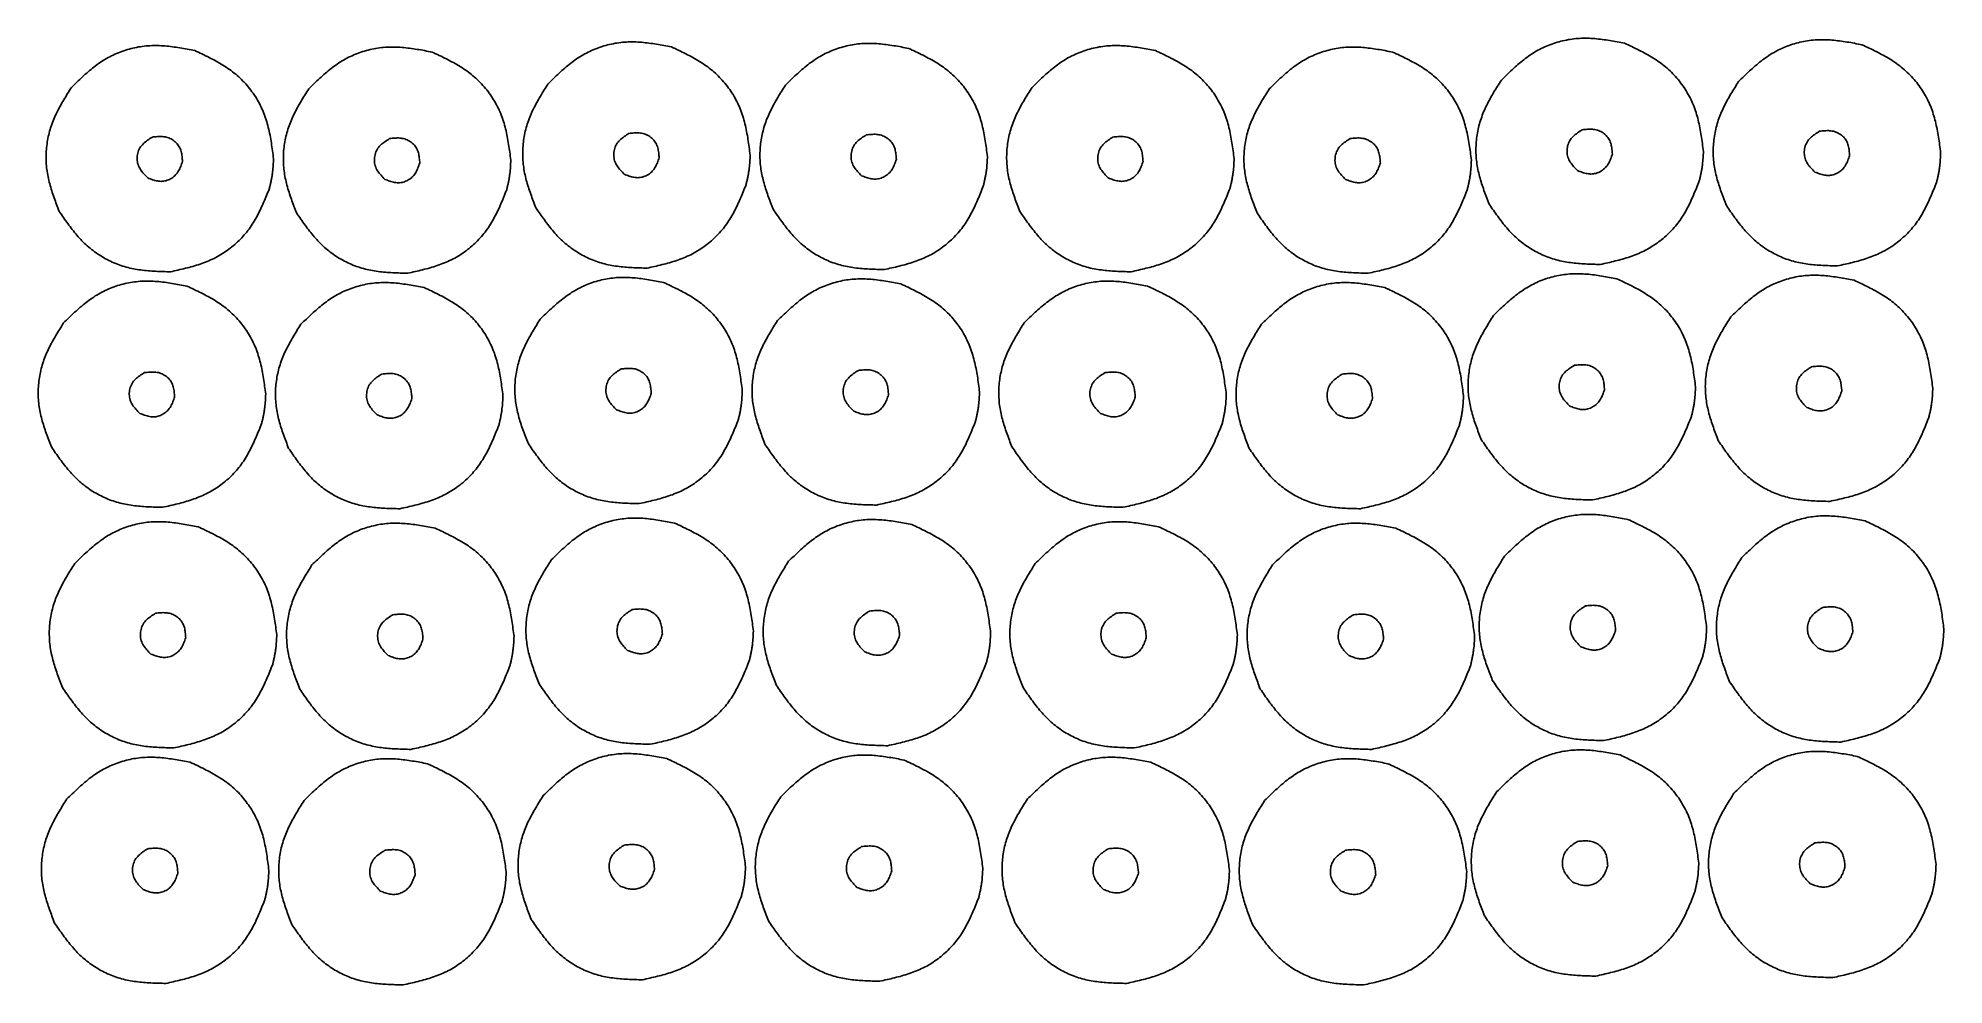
# Model space of a CAD drawing. Extents: x 4 to 423, y 4 to 212.
import ezdxf

# ---------------------------------------------------------------- set-up
doc = ezdxf.new("R2010")
doc.units = 0
doc.layers.add('Layer_1', color=7, linetype='CONTINUOUS')

msp = doc.modelspace()

# ---------------------------------------------------------------- linework, layer by layer
at = {"layer": 'Layer_1', "color": 7}
for p, q in [((55.879746, 185.680938), (55.879746, 185.680938)), ((108.060517, 185.357543), (108.060517, 185.357543)), ((160.705145, 186.487287), (160.705145, 186.487287)), ((212.885915, 186.163891), (212.885915, 186.163891)), ((267.143238, 185.680938), (267.143238, 185.680938)), ((319.324008, 185.357543), (319.324008, 185.357543)), ((370.355944, 187.293638), (370.355944, 187.293638)), ((422.536716, 186.970242), (422.536716, 186.970242)), ((28.200624, 181.459317), (28.200624, 181.459317)), ((80.381394, 181.135922), (80.381394, 181.135922)), ((133.026023, 182.265666), (133.026023, 182.265666)), ((185.206792, 181.94227), (185.206792, 181.94227)), ((239.464116, 181.459317), (239.464116, 181.459317)), ((291.644886, 181.135922), (291.644886, 181.135922)), ((342.676821, 183.072017), (342.676821, 183.072017)), ((394.857594, 182.748621), (394.857594, 182.748621)), ((158.975038, 134.677967), (158.975038, 134.677967)), ((211.155808, 134.354571), (211.155808, 134.354571)), ((368.625837, 135.484318), (368.625837, 135.484318)), ((420.806609, 135.160922), (420.806609, 135.160922)), ((54.149639, 133.87162), (54.149639, 133.87162)), ((106.33041, 133.548225), (106.33041, 133.548225)), ((131.295916, 130.456346), (131.295916, 130.456346)), ((183.476686, 130.13295), (183.476686, 130.13295)), ((265.413132, 133.871619), (265.413132, 133.871619)), ((317.593901, 133.548223), (317.593901, 133.548223)), ((340.946715, 131.262697), (340.946715, 131.262697)), ((393.127487, 130.939301), (393.127487, 130.939301)), ((26.470517, 129.649999), (26.470517, 129.649999)), ((78.651287, 129.326603), (78.651287, 129.326603)), ((237.734009, 129.649998), (237.734009, 129.649998)), ((289.914779, 129.326602), (289.914779, 129.326602)), ((56.587559, 80.930438), (56.587559, 80.930438)), ((108.76833, 80.607042), (108.76833, 80.607042)), ((161.412959, 81.736786), (161.412959, 81.736786)), ((213.593728, 81.413391), (213.593728, 81.413391)), ((267.851052, 80.930438), (267.851052, 80.930438)), ((320.031821, 80.607042), (320.031821, 80.607042)), ((371.063757, 82.543138), (371.063757, 82.543138)), ((423.244529, 82.219742), (423.244529, 82.219742)), ((28.908437, 76.708817), (28.908437, 76.708817)), ((81.089208, 76.385421), (81.089208, 76.385421)), ((133.733836, 77.515165), (133.733836, 77.515165)), ((185.914606, 77.19177), (185.914606, 77.19177)), ((240.17193, 76.708817), (240.17193, 76.708817)), ((292.352699, 76.385421), (292.352699, 76.385421)), ((343.384635, 78.321517), (343.384635, 78.321517)), ((395.565407, 77.998121), (395.565407, 77.998121)), ((159.682852, 29.927467), (159.682852, 29.927467)), ((211.863621, 29.604071), (211.863621, 29.604071)), ((369.33365, 30.733818), (369.33365, 30.733818)), ((421.514422, 30.410422), (421.514422, 30.410422)), ((54.857452, 29.121121), (54.857452, 29.121121)), ((107.038223, 28.797725), (107.038223, 28.797725)), ((132.003729, 25.705846), (132.003729, 25.705846)), ((184.184499, 25.38245), (184.184499, 25.38245)), ((266.120945, 29.121118), (266.120945, 29.121118)), ((318.301714, 28.797723), (318.301714, 28.797723)), ((341.654528, 26.512197), (341.654528, 26.512197)), ((393.8353, 26.188801), (393.8353, 26.188801)), ((27.17833, 24.8995), (27.17833, 24.8995)), ((79.359101, 24.576104), (79.359101, 24.576104)), ((238.441823, 24.899497), (238.441823, 24.899497)), ((290.622592, 24.576102), (290.622592, 24.576102))]:
    msp.add_line(p, q, dxfattribs=at)
for points, knots in [([(38.560773, 209.460356), (37.465674, 209.669388), (35.282209, 210.086167), (31.98309, 210.53667), (28.647975, 210.626273), (25.327351, 210.176563), (22.107918, 209.226002), (19.078906, 207.796398), (16.338921, 205.895819), (13.831246, 203.706324), (12.237897, 202.155912), (11.438523, 201.378079)], [0, 0, 0, 0, 3.344446, 6.668333, 9.980007, 13.320141, 16.676732, 20.014038, 23.322327, 26.645625, 29.991527, 29.991527, 29.991527, 29.991527]), ([(90.741543, 209.136961), (89.646445, 209.345993), (87.46298, 209.762772), (84.163861, 210.213274), (80.828746, 210.302878), (77.508122, 209.853167), (74.288688, 208.902606), (71.259676, 207.473002), (68.519691, 205.572424), (66.012017, 203.382928), (64.418668, 201.832517), (63.619294, 201.054683)], [0, 0, 0, 0, 3.344446, 6.668333, 9.980007, 13.320141, 16.676732, 20.014038, 23.322327, 26.645625, 29.991527, 29.991527, 29.991527, 29.991527]), ([(143.386172, 210.266705), (142.291074, 210.475737), (140.107609, 210.892516), (136.808489, 211.343018), (133.473375, 211.432622), (130.15275, 210.982911), (126.933317, 210.03235), (123.904305, 208.602746), (121.16432, 206.702168), (118.656645, 204.512672), (117.063297, 202.962261), (116.263922, 202.184427)], [0, 0, 0, 0, 3.344446, 6.668333, 9.980007, 13.320141, 16.676732, 20.014038, 23.322327, 26.645625, 29.991527, 29.991527, 29.991527, 29.991527]), ([(160.705145, 186.487287), (160.555673, 187.643025), (160.257768, 189.946458), (159.620689, 193.365792), (158.593808, 196.697226), (157.009193, 199.821998), (154.944657, 202.66256), (152.460661, 205.132713), (149.605056, 207.13165), (146.544181, 208.783917), (144.441376, 209.771252), (143.386172, 210.266705)], [0, 0, 0, 0, 3.495904, 6.967479, 10.423894, 13.915493, 17.427018, 20.917433, 24.372902, 27.844709, 31.34171, 31.34171, 31.34171, 31.34171]), ([(195.566942, 209.943309), (194.471843, 210.152341), (192.288378, 210.56912), (188.989259, 211.019623), (185.654144, 211.109226), (182.33352, 210.659515), (179.114086, 209.708955), (176.085074, 208.279351), (173.345089, 206.378772), (170.837415, 204.189277), (169.244066, 202.638865), (168.444692, 201.861032)], [0, 0, 0, 0, 3.344446, 6.668333, 9.980007, 13.320141, 16.676732, 20.014038, 23.322327, 26.645625, 29.991527, 29.991527, 29.991527, 29.991527]), ([(212.885915, 186.163891), (212.736442, 187.319629), (212.438538, 189.623063), (211.801458, 193.042396), (210.774577, 196.37383), (209.189962, 199.498603), (207.125426, 202.339164), (204.641431, 204.809317), (201.785825, 206.808254), (198.72495, 208.460521), (196.622145, 209.447857), (195.566942, 209.943309)], [0, 0, 0, 0, 3.495904, 6.967479, 10.423894, 13.915493, 17.427018, 20.917433, 24.372902, 27.844709, 31.34171, 31.34171, 31.34171, 31.34171]), ([(249.824265, 209.460356), (248.729167, 209.669388), (246.545702, 210.086167), (243.246582, 210.53667), (239.911468, 210.626273), (236.590843, 210.176563), (233.37141, 209.226002), (230.342398, 207.796398), (227.602413, 205.895819), (225.094738, 203.706324), (223.50139, 202.155912), (222.702016, 201.378079)], [0, 0, 0, 0, 3.344446, 6.668333, 9.980007, 13.320141, 16.676732, 20.014038, 23.322327, 26.645625, 29.991527, 29.991527, 29.991527, 29.991527]), ([(302.005035, 209.136961), (300.909936, 209.345993), (298.726471, 209.762772), (295.427352, 210.213274), (292.092237, 210.302878), (288.771613, 209.853167), (285.552179, 208.902606), (282.523168, 207.473002), (279.783182, 205.572424), (277.275508, 203.382928), (275.682159, 201.832517), (274.882785, 201.054683)], [0, 0, 0, 0, 3.344446, 6.668333, 9.980007, 13.320141, 16.676732, 20.014038, 23.322327, 26.645625, 29.991527, 29.991527, 29.991527, 29.991527]), ([(353.036971, 211.073056), (351.941872, 211.282088), (349.758407, 211.698867), (346.459288, 212.14937), (343.124173, 212.238973), (339.803549, 211.789262), (336.584115, 210.838701), (333.555103, 209.409098), (330.815118, 207.508519), (328.307444, 205.319024), (326.714095, 203.768612), (325.914721, 202.990779)], [0, 0, 0, 0, 3.344446, 6.668333, 9.980007, 13.320141, 16.676732, 20.014038, 23.322327, 26.645625, 29.991527, 29.991527, 29.991527, 29.991527]), ([(370.355944, 187.293638), (370.206471, 188.449376), (369.908567, 190.752809), (369.271487, 194.172143), (368.244606, 197.503577), (366.659991, 200.628349), (364.595456, 203.468911), (362.11146, 205.939064), (359.255854, 207.938001), (356.19498, 209.590268), (354.092174, 210.577604), (353.036971, 211.073056)], [0, 0, 0, 0, 3.495904, 6.967479, 10.423894, 13.915493, 17.427018, 20.917433, 24.372902, 27.844709, 31.34171, 31.34171, 31.34171, 31.34171]), ([(405.217743, 210.74966), (404.122644, 210.958692), (401.939179, 211.375471), (398.64006, 211.825974), (395.304945, 211.915577), (391.984321, 211.465867), (388.764888, 210.515306), (385.735876, 209.085702), (382.995891, 207.185123), (380.488216, 204.995628), (378.894867, 203.445216), (378.095493, 202.667383)], [0, 0, 0, 0, 3.344446, 6.668333, 9.980007, 13.320141, 16.676732, 20.014038, 23.322327, 26.645625, 29.991527, 29.991527, 29.991527, 29.991527]), ([(422.536716, 186.970242), (422.387244, 188.125981), (422.089339, 190.429414), (421.452259, 193.848747), (420.425379, 197.180181), (418.840764, 200.304954), (416.776228, 203.145515), (414.292232, 205.615669), (411.436627, 207.614605), (408.375752, 209.266873), (406.272946, 210.254208), (405.217743, 210.74966)], [0, 0, 0, 0, 3.495904, 6.967479, 10.423894, 13.915493, 17.427018, 20.917433, 24.372902, 27.844709, 31.34171, 31.34171, 31.34171, 31.34171]), ([(55.879746, 185.680938), (55.730274, 186.836677), (55.432369, 189.14011), (54.795289, 192.559443), (53.768409, 195.890877), (52.183794, 199.01565), (50.119258, 201.856211), (47.635262, 204.326365), (44.779657, 206.325301), (41.718782, 207.977569), (39.615976, 208.964904), (38.560773, 209.460356)], [0, 0, 0, 0, 3.495904, 6.967479, 10.423894, 13.915493, 17.427018, 20.917433, 24.372902, 27.844709, 31.34171, 31.34171, 31.34171, 31.34171]), ([(108.060517, 185.357543), (107.911044, 186.513281), (107.613139, 188.816714), (106.97606, 192.236048), (105.949179, 195.567482), (104.364564, 198.692254), (102.300028, 201.532816), (99.816033, 204.002969), (96.960427, 206.001906), (93.899552, 207.654173), (91.796747, 208.641508), (90.741543, 209.136961)], [0, 0, 0, 0, 3.495904, 6.967479, 10.423894, 13.915493, 17.427018, 20.917433, 24.372902, 27.844709, 31.34171, 31.34171, 31.34171, 31.34171]), ([(267.143238, 185.680938), (266.993766, 186.836677), (266.695861, 189.14011), (266.058782, 192.559443), (265.031901, 195.890877), (263.447286, 199.01565), (261.38275, 201.856211), (258.898755, 204.326365), (256.043149, 206.325301), (252.982274, 207.977569), (250.879469, 208.964904), (249.824265, 209.460356)], [0, 0, 0, 0, 3.495904, 6.967479, 10.423894, 13.915493, 17.427018, 20.917433, 24.372902, 27.844709, 31.34171, 31.34171, 31.34171, 31.34171]), ([(319.324008, 185.357543), (319.174535, 186.513281), (318.876631, 188.816714), (318.239551, 192.236048), (317.212671, 195.567482), (315.628056, 198.692254), (313.56352, 201.532816), (311.079524, 204.002969), (308.223919, 206.001906), (305.163044, 207.654173), (303.060238, 208.641508), (302.005035, 209.136961)], [0, 0, 0, 0, 3.495904, 6.967479, 10.423894, 13.915493, 17.427018, 20.917433, 24.372902, 27.844709, 31.34171, 31.34171, 31.34171, 31.34171]), ([(11.438523, 201.378079), (10.867501, 200.466143), (9.728698, 198.647445), (8.163746, 195.839393), (6.898623, 192.877862), (6.103984, 189.743635), (5.778032, 186.521585), (5.933318, 183.293351), (6.596576, 180.143589), (7.591632, 177.087486), (8.361458, 175.084204), (8.747582, 174.079412)], [0, 0, 0, 0, 3.227736, 6.43716, 9.635832, 12.859337, 16.097472, 19.3183, 22.513775, 25.722653, 28.951781, 28.951781, 28.951781, 28.951781]), ([(116.263922, 202.184427), (115.692901, 201.272492), (114.554097, 199.453793), (112.989145, 196.645741), (111.724022, 193.68421), (110.929383, 190.549983), (110.603432, 187.327933), (110.758718, 184.0997), (111.421975, 180.949938), (112.417031, 177.893834), (113.186858, 175.890552), (113.572981, 174.885761)], [0, 0, 0, 0, 3.227736, 6.43716, 9.635832, 12.859337, 16.097472, 19.3183, 22.513775, 25.722653, 28.951781, 28.951781, 28.951781, 28.951781]), ([(168.444692, 201.861032), (167.87367, 200.949096), (166.734866, 199.130398), (165.169915, 196.322345), (163.904792, 193.360815), (163.110153, 190.226588), (162.784201, 187.004537), (162.939487, 183.776304), (163.602745, 180.626542), (164.5978, 177.570439), (165.367627, 175.567157), (165.753751, 174.562365)], [0, 0, 0, 0, 3.227736, 6.43716, 9.635832, 12.859337, 16.097472, 19.3183, 22.513775, 25.722653, 28.951781, 28.951781, 28.951781, 28.951781]), ([(222.702016, 201.378079), (222.130994, 200.466143), (220.99219, 198.647445), (219.427239, 195.839393), (218.162115, 192.877862), (217.367477, 189.743635), (217.041525, 186.521585), (217.196811, 183.293351), (217.860069, 180.143589), (218.855124, 177.087486), (219.624951, 175.084204), (220.011075, 174.079412)], [0, 0, 0, 0, 3.227736, 6.43716, 9.635832, 12.859337, 16.097472, 19.3183, 22.513775, 25.722653, 28.951781, 28.951781, 28.951781, 28.951781]), ([(325.914721, 202.990779), (325.343699, 202.078843), (324.204895, 200.260145), (322.639944, 197.452092), (321.374821, 194.490561), (320.580182, 191.356335), (320.25423, 188.134284), (320.409516, 184.906051), (321.072774, 181.756289), (322.06783, 178.700186), (322.837656, 176.696903), (323.22378, 175.692112)], [0, 0, 0, 0, 3.227736, 6.43716, 9.635832, 12.859337, 16.097472, 19.3183, 22.513775, 25.722653, 28.951781, 28.951781, 28.951781, 28.951781]), ([(378.095493, 202.667383), (377.524471, 201.755447), (376.385668, 199.936749), (374.820716, 197.128697), (373.555593, 194.167166), (372.760954, 191.032939), (372.435002, 187.810889), (372.590288, 184.582655), (373.253546, 181.432893), (374.248602, 178.37679), (375.018428, 176.373508), (375.404552, 175.368716)], [0, 0, 0, 0, 3.227736, 6.43716, 9.635832, 12.859337, 16.097472, 19.3183, 22.513775, 25.722653, 28.951781, 28.951781, 28.951781, 28.951781]), ([(63.619294, 201.054683), (63.048272, 200.142747), (61.909468, 198.324049), (60.344517, 195.515997), (59.079393, 192.554466), (58.284755, 189.420239), (57.958803, 186.198189), (58.114089, 182.969956), (58.777347, 179.820194), (59.772402, 176.76409), (60.542229, 174.760808), (60.928353, 173.756017)], [0, 0, 0, 0, 3.227736, 6.43716, 9.635832, 12.859337, 16.097472, 19.3183, 22.513775, 25.722653, 28.951781, 28.951781, 28.951781, 28.951781]), ([(274.882785, 201.054683), (274.311763, 200.142747), (273.172959, 198.324049), (271.608008, 195.515997), (270.342885, 192.554466), (269.548246, 189.420239), (269.222294, 186.198189), (269.37758, 182.969956), (270.040838, 179.820194), (271.035894, 176.76409), (271.80572, 174.760808), (272.191844, 173.756017)], [0, 0, 0, 0, 3.227736, 6.43716, 9.635832, 12.859337, 16.097472, 19.3183, 22.513775, 25.722653, 28.951781, 28.951781, 28.951781, 28.951781]), ([(28.200624, 181.459317), (27.908557, 181.755581), (27.33184, 182.340587), (26.561048, 183.290184), (26.008247, 184.393135), (25.827231, 185.634348), (25.969094, 186.889544), (26.423199, 188.059416), (27.210899, 189.010904), (28.178304, 189.763371), (28.873992, 190.203758), (29.226375, 190.426824)], [0, 0, 0, 0, 1.24795, 2.464213, 3.656713, 4.899916, 6.169499, 7.412186, 8.606575, 9.825384, 11.076418, 11.076418, 11.076418, 11.076418]), ([(29.226375, 190.426824), (29.601662, 190.468923), (30.345673, 190.552386), (31.463803, 190.581019), (32.574809, 190.399898), (33.60771, 189.921194), (34.503848, 189.214851), (35.199568, 188.319755), (35.596847, 187.272197), (35.776537, 186.170488), (35.829981, 185.422577), (35.857016, 185.044234)], [0, 0, 0, 0, 1.132821, 2.245824, 3.346671, 4.476996, 5.621574, 6.742463, 7.832399, 8.943814, 10.08162, 10.08162, 10.08162, 10.08162]), ([(80.381394, 181.135922), (80.089328, 181.432186), (79.51261, 182.017191), (78.741818, 182.966788), (78.189017, 184.069739), (78.008001, 185.310952), (78.149865, 186.566148), (78.60397, 187.73602), (79.39167, 188.687508), (80.359075, 189.439976), (81.054763, 189.880362), (81.407145, 190.103428)], [0, 0, 0, 0, 1.24795, 2.464213, 3.656713, 4.899916, 6.169499, 7.412186, 8.606575, 9.825384, 11.076418, 11.076418, 11.076418, 11.076418]), ([(81.407145, 190.103428), (81.782433, 190.145528), (82.526443, 190.22899), (83.644573, 190.257624), (84.755579, 190.076502), (85.788481, 189.597798), (86.684618, 188.891455), (87.380339, 187.996359), (87.777617, 186.948801), (87.957308, 185.847093), (88.010752, 185.099181), (88.037787, 184.720838)], [0, 0, 0, 0, 1.132821, 2.245824, 3.346671, 4.476996, 5.621574, 6.742463, 7.832399, 8.943814, 10.08162, 10.08162, 10.08162, 10.08162]), ([(133.026023, 182.265666), (132.733956, 182.56193), (132.157239, 183.146935), (131.386447, 184.096532), (130.833646, 185.199483), (130.65263, 186.440696), (130.794494, 187.695892), (131.248598, 188.865764), (132.036299, 189.817252), (133.003704, 190.56972), (133.699391, 191.010106), (134.051774, 191.233172)], [0, 0, 0, 0, 1.24795, 2.464213, 3.656713, 4.899916, 6.169499, 7.412186, 8.606575, 9.825384, 11.076418, 11.076418, 11.076418, 11.076418]), ([(134.051774, 191.233172), (134.427062, 191.275272), (135.171072, 191.358734), (136.289202, 191.387368), (137.400208, 191.206246), (138.433109, 190.727542), (139.329247, 190.021199), (140.024967, 189.126103), (140.422246, 188.078545), (140.601937, 186.976837), (140.65538, 186.228925), (140.682416, 185.850582)], [0, 0, 0, 0, 1.132821, 2.245824, 3.346671, 4.476996, 5.621574, 6.742463, 7.832399, 8.943814, 10.08162, 10.08162, 10.08162, 10.08162]), ([(185.206792, 181.94227), (184.914726, 182.238534), (184.338008, 182.823539), (183.567216, 183.773136), (183.014416, 184.876088), (182.8334, 186.1173), (182.975263, 187.372496), (183.429368, 188.542369), (184.217068, 189.493857), (185.184473, 190.246324), (185.880161, 190.68671), (186.232543, 190.909777)], [0, 0, 0, 0, 1.24795, 2.464213, 3.656713, 4.899916, 6.169499, 7.412186, 8.606575, 9.825384, 11.076418, 11.076418, 11.076418, 11.076418]), ([(186.232543, 190.909777), (186.607831, 190.951876), (187.351841, 191.035339), (188.469971, 191.063972), (189.580977, 190.882851), (190.613879, 190.404146), (191.510016, 189.697803), (192.205737, 188.802708), (192.603016, 187.75515), (192.782706, 186.653441), (192.83615, 185.90553), (192.863185, 185.527187)], [0, 0, 0, 0, 1.132821, 2.245824, 3.346671, 4.476996, 5.621574, 6.742463, 7.832399, 8.943814, 10.08162, 10.08162, 10.08162, 10.08162]), ([(239.464116, 181.459317), (239.17205, 181.755581), (238.595332, 182.340587), (237.82454, 183.290184), (237.271739, 184.393135), (237.090723, 185.634348), (237.232587, 186.889544), (237.686691, 188.059416), (238.474392, 189.010904), (239.441797, 189.763371), (240.137485, 190.203758), (240.489867, 190.426824)], [0, 0, 0, 0, 1.24795, 2.464213, 3.656713, 4.899916, 6.169499, 7.412186, 8.606575, 9.825384, 11.076418, 11.076418, 11.076418, 11.076418]), ([(240.489867, 190.426824), (240.865155, 190.468923), (241.609165, 190.552386), (242.727295, 190.581019), (243.838301, 190.399898), (244.871202, 189.921194), (245.76734, 189.214851), (246.463061, 188.319755), (246.860339, 187.272197), (247.04003, 186.170488), (247.093473, 185.422577), (247.120509, 185.044234)], [0, 0, 0, 0, 1.132821, 2.245824, 3.346671, 4.476996, 5.621574, 6.742463, 7.832399, 8.943814, 10.08162, 10.08162, 10.08162, 10.08162]), ([(291.644886, 181.135922), (291.352819, 181.432186), (290.776102, 182.017191), (290.00531, 182.966788), (289.452509, 184.069739), (289.271493, 185.310952), (289.413356, 186.566148), (289.867461, 187.73602), (290.655161, 188.687508), (291.622566, 189.439976), (292.318254, 189.880362), (292.670636, 190.103428)], [0, 0, 0, 0, 1.24795, 2.464213, 3.656713, 4.899916, 6.169499, 7.412186, 8.606575, 9.825384, 11.076418, 11.076418, 11.076418, 11.076418]), ([(292.670636, 190.103428), (293.045924, 190.145528), (293.789934, 190.22899), (294.908065, 190.257624), (296.019071, 190.076502), (297.051972, 189.597798), (297.94811, 188.891455), (298.64383, 187.996359), (299.041109, 186.948801), (299.220799, 185.847093), (299.274243, 185.099181), (299.301278, 184.720838)], [0, 0, 0, 0, 1.132821, 2.245824, 3.346671, 4.476996, 5.621574, 6.742463, 7.832399, 8.943814, 10.08162, 10.08162, 10.08162, 10.08162]), ([(342.676821, 183.072017), (342.384755, 183.368281), (341.808037, 183.953286), (341.037245, 184.902883), (340.484445, 186.005835), (340.303429, 187.247047), (340.445292, 188.502243), (340.899397, 189.672115), (341.687097, 190.623604), (342.654502, 191.376071), (343.35019, 191.816457), (343.702572, 192.039524)], [0, 0, 0, 0, 1.24795, 2.464213, 3.656713, 4.899916, 6.169499, 7.412186, 8.606575, 9.825384, 11.076418, 11.076418, 11.076418, 11.076418]), ([(343.702572, 192.039524), (344.07786, 192.081623), (344.82187, 192.165085), (345.940001, 192.193719), (347.051006, 192.012598), (348.083908, 191.533893), (348.980045, 190.82755), (349.675766, 189.932454), (350.073045, 188.884896), (350.252735, 187.783188), (350.306179, 187.035277), (350.333214, 186.656933)], [0, 0, 0, 0, 1.132821, 2.245824, 3.346671, 4.476996, 5.621574, 6.742463, 7.832399, 8.943814, 10.08162, 10.08162, 10.08162, 10.08162]), ([(394.857594, 182.748621), (394.565527, 183.044885), (393.98881, 183.629891), (393.218018, 184.579488), (392.665217, 185.682439), (392.484201, 186.923652), (392.626064, 188.178848), (393.080169, 189.34872), (393.867869, 190.300208), (394.835274, 191.052675), (395.530962, 191.493062), (395.883344, 191.716128)], [0, 0, 0, 0, 1.24795, 2.464213, 3.656713, 4.899916, 6.169499, 7.412186, 8.606575, 9.825384, 11.076418, 11.076418, 11.076418, 11.076418]), ([(395.883344, 191.716128), (396.258632, 191.758227), (397.002642, 191.84169), (398.120773, 191.870323), (399.231779, 191.689202), (400.26468, 191.210498), (401.160818, 190.504155), (401.856538, 189.609059), (402.253817, 188.561501), (402.433507, 187.459792), (402.486951, 186.711881), (402.513986, 186.333538)], [0, 0, 0, 0, 1.132821, 2.245824, 3.346671, 4.476996, 5.621574, 6.742463, 7.832399, 8.943814, 10.08162, 10.08162, 10.08162, 10.08162]), ([(35.857016, 185.044234), (35.730779, 184.690518), (35.480583, 183.989468), (35.017901, 182.978683), (34.374338, 182.07273), (33.507239, 181.370108), (32.505664, 180.886384), (31.418017, 180.65275), (30.314092, 180.743139), (29.247096, 181.051637), (28.552111, 181.322386), (28.200624, 181.459317)], [0, 0, 0, 0, 1.126596, 2.232865, 3.32612, 4.427431, 5.542997, 6.636887, 7.722104, 8.827921, 9.959458, 9.959458, 9.959458, 9.959458]), ([(54.978599, 179.183122), (55.035086, 179.420029), (55.148046, 179.893778), (55.309678, 180.606165), (55.455661, 181.321974), (55.578044, 182.042339), (55.677308, 182.766347), (55.753894, 183.493053), (55.80823, 184.221624), (55.847703, 184.951077), (55.869064, 185.437635), (55.879746, 185.680938)], [0, 0, 0, 0, 0.730643, 1.461087, 2.191397, 2.921974, 3.652733, 4.383387, 5.113794, 5.844262, 6.574873, 6.574873, 6.574873, 6.574873]), ([(88.037787, 184.720838), (87.91155, 184.367122), (87.661354, 183.666072), (87.198672, 182.655287), (86.555109, 181.749334), (85.688009, 181.046713), (84.686435, 180.562988), (83.598787, 180.329355), (82.494863, 180.419744), (81.427867, 180.728241), (80.732882, 180.998991), (80.381394, 181.135922)], [0, 0, 0, 0, 1.126596, 2.232865, 3.32612, 4.427431, 5.542997, 6.636887, 7.722104, 8.827921, 9.959458, 9.959458, 9.959458, 9.959458]), ([(107.15937, 178.859726), (107.215857, 179.096633), (107.328816, 179.570382), (107.490448, 180.28277), (107.636431, 180.998578), (107.758814, 181.718944), (107.858078, 182.442951), (107.934665, 183.169658), (107.989001, 183.898228), (108.028473, 184.627681), (108.049835, 185.114239), (108.060517, 185.357543)], [0, 0, 0, 0, 0.730643, 1.461087, 2.191397, 2.921974, 3.652733, 4.383387, 5.113794, 5.844262, 6.574873, 6.574873, 6.574873, 6.574873]), ([(140.682416, 185.850582), (140.556179, 185.496866), (140.305982, 184.795816), (139.843301, 183.785031), (139.199737, 182.879078), (138.332638, 182.176457), (137.331064, 181.692732), (136.243416, 181.459099), (135.139492, 181.549488), (134.072496, 181.857985), (133.37751, 182.128735), (133.026023, 182.265666)], [0, 0, 0, 0, 1.126596, 2.232865, 3.32612, 4.427431, 5.542997, 6.636887, 7.722104, 8.827921, 9.959458, 9.959458, 9.959458, 9.959458]), ([(159.803998, 179.98947), (159.860486, 180.226377), (159.973445, 180.700126), (160.135077, 181.412514), (160.28106, 182.128322), (160.403443, 182.848688), (160.502707, 183.572695), (160.579293, 184.299402), (160.63363, 185.027972), (160.673102, 185.757425), (160.694463, 186.243984), (160.705145, 186.487287)], [0, 0, 0, 0, 0.730643, 1.461087, 2.191397, 2.921974, 3.652733, 4.383387, 5.113794, 5.844262, 6.574873, 6.574873, 6.574873, 6.574873]), ([(192.863185, 185.527187), (192.736948, 185.173471), (192.486752, 184.472421), (192.02407, 183.461636), (191.380507, 182.555682), (190.513407, 181.853061), (189.511833, 181.369337), (188.424185, 181.135703), (187.320261, 181.226092), (186.253265, 181.534589), (185.55828, 181.805339), (185.206792, 181.94227)], [0, 0, 0, 0, 1.126596, 2.232865, 3.32612, 4.427431, 5.542997, 6.636887, 7.722104, 8.827921, 9.959458, 9.959458, 9.959458, 9.959458]), ([(211.984768, 179.666074), (212.041255, 179.902981), (212.154214, 180.376731), (212.315847, 181.089118), (212.461829, 181.804927), (212.584212, 182.525292), (212.683476, 183.2493), (212.760063, 183.976006), (212.814399, 184.704577), (212.853871, 185.434029), (212.875233, 185.920588), (212.885915, 186.163891)], [0, 0, 0, 0, 0.730643, 1.461087, 2.191397, 2.921974, 3.652733, 4.383387, 5.113794, 5.844262, 6.574873, 6.574873, 6.574873, 6.574873]), ([(247.120509, 185.044234), (246.994272, 184.690518), (246.744075, 183.989468), (246.281394, 182.978683), (245.637831, 182.07273), (244.770731, 181.370108), (243.769157, 180.886384), (242.681509, 180.65275), (241.577585, 180.743139), (240.510589, 181.051637), (239.815604, 181.322386), (239.464116, 181.459317)], [0, 0, 0, 0, 1.126596, 2.232865, 3.32612, 4.427431, 5.542997, 6.636887, 7.722104, 8.827921, 9.959458, 9.959458, 9.959458, 9.959458]), ([(266.242092, 179.183122), (266.298579, 179.420029), (266.411538, 179.893778), (266.57317, 180.606165), (266.719153, 181.321974), (266.841536, 182.042339), (266.9408, 182.766347), (267.017387, 183.493053), (267.071723, 184.221624), (267.111195, 184.951077), (267.132557, 185.437635), (267.143238, 185.680938)], [0, 0, 0, 0, 0.730643, 1.461087, 2.191397, 2.921974, 3.652733, 4.383387, 5.113794, 5.844262, 6.574873, 6.574873, 6.574873, 6.574873]), ([(299.301278, 184.720838), (299.175041, 184.367122), (298.924845, 183.666072), (298.462163, 182.655287), (297.8186, 181.749334), (296.9515, 181.046713), (295.949926, 180.562988), (294.862279, 180.329355), (293.758354, 180.419744), (292.691358, 180.728241), (291.996373, 180.998991), (291.644886, 181.135922)], [0, 0, 0, 0, 1.126596, 2.232865, 3.32612, 4.427431, 5.542997, 6.636887, 7.722104, 8.827921, 9.959458, 9.959458, 9.959458, 9.959458]), ([(318.422861, 178.859726), (318.479348, 179.096633), (318.592308, 179.570382), (318.75394, 180.28277), (318.899922, 180.998578), (319.022306, 181.718944), (319.121569, 182.442951), (319.198156, 183.169658), (319.252492, 183.898228), (319.291964, 184.627681), (319.313326, 185.114239), (319.324008, 185.357543)], [0, 0, 0, 0, 0.730643, 1.461087, 2.191397, 2.921974, 3.652733, 4.383387, 5.113794, 5.844262, 6.574873, 6.574873, 6.574873, 6.574873]), ([(350.333214, 186.656933), (350.206977, 186.303217), (349.956781, 185.602168), (349.494099, 184.591382), (348.850536, 183.685429), (347.983436, 182.982808), (346.981862, 182.499083), (345.894214, 182.26545), (344.79029, 182.355839), (343.723294, 182.664336), (343.028309, 182.935086), (342.676821, 183.072017)], [0, 0, 0, 0, 1.126596, 2.232865, 3.32612, 4.427431, 5.542997, 6.636887, 7.722104, 8.827921, 9.959458, 9.959458, 9.959458, 9.959458]), ([(369.454797, 180.795821), (369.511284, 181.032728), (369.624243, 181.506478), (369.785876, 182.218865), (369.931858, 182.934674), (370.054242, 183.655039), (370.153505, 184.379047), (370.230092, 185.105753), (370.284428, 185.834324), (370.3239, 186.563776), (370.345262, 187.050335), (370.355944, 187.293638)], [0, 0, 0, 0, 0.730643, 1.461087, 2.191397, 2.921974, 3.652733, 4.383387, 5.113794, 5.844262, 6.574873, 6.574873, 6.574873, 6.574873]), ([(402.513986, 186.333538), (402.387749, 185.979822), (402.137553, 185.278772), (401.674871, 184.267987), (401.031308, 183.362034), (400.164209, 182.659412), (399.162634, 182.175688), (398.074987, 181.942054), (396.971062, 182.032443), (395.904066, 182.340941), (395.209081, 182.61169), (394.857594, 182.748621)], [0, 0, 0, 0, 1.126596, 2.232865, 3.32612, 4.427431, 5.542997, 6.636887, 7.722104, 8.827921, 9.959458, 9.959458, 9.959458, 9.959458]), ([(421.635569, 180.472426), (421.692056, 180.709333), (421.805016, 181.183082), (421.966648, 181.895469), (422.112631, 182.611278), (422.235014, 183.331643), (422.334278, 184.055651), (422.410864, 184.782357), (422.4652, 185.510928), (422.504673, 186.240381), (422.526034, 186.726939), (422.536716, 186.970242)], [0, 0, 0, 0, 0.730643, 1.461087, 2.191397, 2.921974, 3.652733, 4.383387, 5.113794, 5.844262, 6.574873, 6.574873, 6.574873, 6.574873]), ([(347.686043, 162.416624), (348.783344, 162.659792), (350.971204, 163.144635), (354.205349, 164.044361), (357.328426, 165.295157), (360.221113, 167.042534), (362.816333, 169.216316), (365.03672, 171.760646), (366.790106, 174.62833), (368.205128, 177.670742), (369.037251, 179.751655), (369.454797, 180.795821)], [0, 0, 0, 0, 3.371599, 6.722484, 10.061471, 13.430372, 16.815522, 20.179901, 23.51306, 26.862578, 30.236068, 30.236068, 30.236068, 30.236068]), ([(399.866815, 162.093228), (400.964116, 162.336397), (403.151976, 162.821239), (406.386121, 163.720966), (409.509199, 164.971762), (412.401885, 166.719139), (414.997106, 168.89292), (417.217492, 171.43725), (418.970878, 174.304934), (420.3859, 177.347346), (421.218024, 179.428259), (421.635569, 180.472426)], [0, 0, 0, 0, 3.371599, 6.722484, 10.061471, 13.430372, 16.815522, 20.179901, 23.51306, 26.862578, 30.236068, 30.236068, 30.236068, 30.236068]), ([(33.209845, 160.803924), (34.307146, 161.047093), (36.495006, 161.531935), (39.729151, 162.431662), (42.852229, 163.682458), (45.744915, 165.429835), (48.340136, 167.603616), (50.560522, 170.147946), (52.313908, 173.01563), (53.72893, 176.058042), (54.561054, 178.138955), (54.978599, 179.183122)], [0, 0, 0, 0, 3.371599, 6.722484, 10.061471, 13.430372, 16.815522, 20.179901, 23.51306, 26.862578, 30.236068, 30.236068, 30.236068, 30.236068]), ([(85.390616, 160.480529), (86.487917, 160.723697), (88.675777, 161.208539), (91.909922, 162.108266), (95.032999, 163.359062), (97.925685, 165.106439), (100.520906, 167.28022), (102.741293, 169.824551), (104.494679, 172.692235), (105.9097, 175.734647), (106.741824, 177.81556), (107.15937, 178.859726)], [0, 0, 0, 0, 3.371599, 6.722484, 10.061471, 13.430372, 16.815522, 20.179901, 23.51306, 26.862578, 30.236068, 30.236068, 30.236068, 30.236068]), ([(138.035244, 161.610273), (139.132545, 161.853441), (141.320406, 162.338283), (144.554551, 163.23801), (147.677628, 164.488806), (150.570314, 166.236183), (153.165535, 168.409965), (155.385921, 170.954295), (157.139307, 173.821979), (158.554329, 176.864391), (159.386453, 178.945304), (159.803998, 179.98947)], [0, 0, 0, 0, 3.371599, 6.722484, 10.061471, 13.430372, 16.815522, 20.179901, 23.51306, 26.862578, 30.236068, 30.236068, 30.236068, 30.236068]), ([(190.216014, 161.286877), (191.313315, 161.530045), (193.501175, 162.014888), (196.73532, 162.914614), (199.858397, 164.16541), (202.751083, 165.912788), (205.346304, 168.086569), (207.566691, 170.630899), (209.320077, 173.498583), (210.735099, 176.540995), (211.567222, 178.621908), (211.984768, 179.666074)], [0, 0, 0, 0, 3.371599, 6.722484, 10.061471, 13.430372, 16.815522, 20.179901, 23.51306, 26.862578, 30.236068, 30.236068, 30.236068, 30.236068]), ([(244.473338, 160.803924), (245.570639, 161.047093), (247.758499, 161.531935), (250.992644, 162.431662), (254.115721, 163.682458), (257.008407, 165.429835), (259.603628, 167.603616), (261.824015, 170.147946), (263.577401, 173.01563), (264.992422, 176.058042), (265.824546, 178.138955), (266.242092, 179.183122)], [0, 0, 0, 0, 3.371599, 6.722484, 10.061471, 13.430372, 16.815522, 20.179901, 23.51306, 26.862578, 30.236068, 30.236068, 30.236068, 30.236068]), ([(296.654107, 160.480529), (297.751408, 160.723697), (299.939268, 161.208539), (303.173413, 162.108266), (306.296491, 163.359062), (309.189177, 165.106439), (311.784398, 167.28022), (314.004784, 169.824551), (315.75817, 172.692235), (317.173192, 175.734647), (318.005316, 177.81556), (318.422861, 178.859726)], [0, 0, 0, 0, 3.371599, 6.722484, 10.061471, 13.430372, 16.815522, 20.179901, 23.51306, 26.862578, 30.236068, 30.236068, 30.236068, 30.236068]), ([(8.747582, 174.079412), (9.369379, 173.179532), (10.609315, 171.385064), (12.603627, 168.796769), (14.866235, 166.430829), (17.484175, 164.442415), (20.374331, 162.864241), (23.462634, 161.74176), (26.677995, 161.135508), (29.93504, 160.883416), (32.115875, 160.830479), (33.209845, 160.803924)], [0, 0, 0, 0, 3.281268, 6.543238, 9.793832, 13.071067, 16.363725, 19.638159, 22.885402, 26.146793, 29.429507, 29.429507, 29.429507, 29.429507]), ([(60.928353, 173.756017), (61.550149, 172.856136), (62.790085, 171.061668), (64.784398, 168.473373), (67.047005, 166.107433), (69.664945, 164.119019), (72.555101, 162.540845), (75.643404, 161.418364), (78.858766, 160.812112), (82.115811, 160.56002), (84.296645, 160.507083), (85.390616, 160.480529)], [0, 0, 0, 0, 3.281268, 6.543238, 9.793832, 13.071067, 16.363725, 19.638159, 22.885402, 26.146793, 29.429507, 29.429507, 29.429507, 29.429507]), ([(113.572981, 174.885761), (114.194778, 173.98588), (115.434714, 172.191412), (117.429027, 169.603117), (119.691634, 167.237177), (122.309574, 165.248763), (125.19973, 163.670589), (128.288033, 162.548108), (131.503394, 161.941856), (134.760439, 161.689764), (136.941274, 161.636827), (138.035244, 161.610273)], [0, 0, 0, 0, 3.281268, 6.543238, 9.793832, 13.071067, 16.363725, 19.638159, 22.885402, 26.146793, 29.429507, 29.429507, 29.429507, 29.429507]), ([(165.753751, 174.562365), (166.375547, 173.662485), (167.615484, 171.868017), (169.609796, 169.279722), (171.872403, 166.913782), (174.490343, 164.925367), (177.380499, 163.347194), (180.468802, 162.224713), (183.684164, 161.618461), (186.941209, 161.366369), (189.122043, 161.313432), (190.216014, 161.286877)], [0, 0, 0, 0, 3.281268, 6.543238, 9.793832, 13.071067, 16.363725, 19.638159, 22.885402, 26.146793, 29.429507, 29.429507, 29.429507, 29.429507]), ([(220.011075, 174.079412), (220.632871, 173.179532), (221.872807, 171.385064), (223.86712, 168.796769), (226.129727, 166.430829), (228.747667, 164.442415), (231.637823, 162.864241), (234.726126, 161.74176), (237.941488, 161.135508), (241.198532, 160.883416), (243.379367, 160.830479), (244.473338, 160.803924)], [0, 0, 0, 0, 3.281268, 6.543238, 9.793832, 13.071067, 16.363725, 19.638159, 22.885402, 26.146793, 29.429507, 29.429507, 29.429507, 29.429507]), ([(272.191844, 173.756017), (272.813641, 172.856136), (274.053577, 171.061668), (276.047889, 168.473373), (278.310497, 166.107433), (280.928437, 164.119019), (283.818592, 162.540845), (286.906895, 161.418364), (290.122257, 160.812112), (293.379302, 160.56002), (295.560137, 160.507083), (296.654107, 160.480529)], [0, 0, 0, 0, 3.281268, 6.543238, 9.793832, 13.071067, 16.363725, 19.638159, 22.885402, 26.146793, 29.429507, 29.429507, 29.429507, 29.429507]), ([(323.22378, 175.692112), (323.845576, 174.792232), (325.085513, 172.997763), (327.079825, 170.409468), (329.342433, 168.043529), (331.960373, 166.055114), (334.850528, 164.476941), (337.938831, 163.354459), (341.154193, 162.748207), (344.411238, 162.496116), (346.592073, 162.443179), (347.686043, 162.416624)], [0, 0, 0, 0, 3.281268, 6.543238, 9.793832, 13.071067, 16.363725, 19.638159, 22.885402, 26.146793, 29.429507, 29.429507, 29.429507, 29.429507]), ([(375.404552, 175.368716), (376.026349, 174.468836), (377.266285, 172.674368), (379.260597, 170.086073), (381.523205, 167.720133), (384.141145, 165.731719), (387.031301, 164.153545), (390.119604, 163.031064), (393.334965, 162.424812), (396.59201, 162.17272), (398.772845, 162.119783), (399.866815, 162.093228)], [0, 0, 0, 0, 3.281268, 6.543238, 9.793832, 13.071067, 16.363725, 19.638159, 22.885402, 26.146793, 29.429507, 29.429507, 29.429507, 29.429507]), ([(141.656065, 158.457385), (140.560967, 158.666417), (138.377502, 159.083196), (135.078382, 159.533699), (131.743268, 159.623302), (128.422643, 159.173591), (125.20321, 158.22303), (122.174198, 156.793427), (119.434213, 154.892848), (116.926538, 152.703353), (115.33319, 151.152941), (114.533815, 150.375108)], [0, 0, 0, 0, 3.344446, 6.668333, 9.980007, 13.320141, 16.676732, 20.014038, 23.322327, 26.645625, 29.991527, 29.991527, 29.991527, 29.991527]), ([(351.306864, 159.263736), (350.211765, 159.472767), (348.0283, 159.889546), (344.729181, 160.340049), (341.394066, 160.429653), (338.073442, 159.979942), (334.854008, 159.029381), (331.824997, 157.599777), (329.085011, 155.699198), (326.577337, 153.509703), (324.983988, 151.959292), (324.184614, 151.181458)], [0, 0, 0, 0, 3.344446, 6.668333, 9.980007, 13.320141, 16.676732, 20.014038, 23.322327, 26.645625, 29.991527, 29.991527, 29.991527, 29.991527]), ([(403.487636, 158.94034), (402.392538, 159.149372), (400.209072, 159.566151), (396.909953, 160.016654), (393.574839, 160.106257), (390.254214, 159.656546), (387.034781, 158.705986), (384.005769, 157.276382), (381.265784, 155.375803), (378.758109, 153.186308), (377.164761, 151.635896), (376.365386, 150.858063)], [0, 0, 0, 0, 3.344446, 6.668333, 9.980007, 13.320141, 16.676732, 20.014038, 23.322327, 26.645625, 29.991527, 29.991527, 29.991527, 29.991527]), ([(36.830666, 157.651038), (35.735568, 157.86007), (33.552102, 158.276849), (30.252983, 158.727352), (26.917869, 158.816955), (23.597244, 158.367244), (20.377811, 157.416684), (17.348799, 155.98708), (14.608814, 154.086501), (12.101139, 151.897006), (10.507791, 150.346594), (9.708416, 149.568761)], [0, 0, 0, 0, 3.344446, 6.668333, 9.980007, 13.320141, 16.676732, 20.014038, 23.322327, 26.645625, 29.991527, 29.991527, 29.991527, 29.991527]), ([(54.149639, 133.87162), (54.000167, 135.027358), (53.702262, 137.330792), (53.065183, 140.750125), (52.038302, 144.081559), (50.453687, 147.206332), (48.389151, 150.046893), (45.905155, 152.517046), (43.04955, 154.515983), (39.988675, 156.16825), (37.88587, 157.155586), (36.830666, 157.651038)], [0, 0, 0, 0, 3.495904, 6.967479, 10.423894, 13.915493, 17.427018, 20.917433, 24.372902, 27.844709, 31.34171, 31.34171, 31.34171, 31.34171]), ([(89.011437, 157.327642), (87.916338, 157.536674), (85.732873, 157.953453), (82.433754, 158.403956), (79.098639, 158.493559), (75.778015, 158.043849), (72.558581, 157.093288), (69.529569, 155.663684), (66.789584, 153.763105), (64.28191, 151.57361), (62.688561, 150.023198), (61.889187, 149.245365)], [0, 0, 0, 0, 3.344446, 6.668333, 9.980007, 13.320141, 16.676732, 20.014038, 23.322327, 26.645625, 29.991527, 29.991527, 29.991527, 29.991527]), ([(106.33041, 133.548225), (106.180937, 134.703963), (105.883033, 137.007396), (105.245953, 140.42673), (104.219072, 143.758163), (102.634457, 146.882936), (100.569921, 149.723497), (98.085926, 152.193651), (95.23032, 154.192588), (92.169445, 155.844855), (90.06664, 156.83219), (89.011437, 157.327642)], [0, 0, 0, 0, 3.495904, 6.967479, 10.423894, 13.915493, 17.427018, 20.917433, 24.372902, 27.844709, 31.34171, 31.34171, 31.34171, 31.34171]), ([(158.975038, 134.677967), (158.825566, 135.833705), (158.527661, 138.137138), (157.890582, 141.556472), (156.863701, 144.887906), (155.279086, 148.012678), (153.21455, 150.85324), (150.730555, 153.323393), (147.874949, 155.32233), (144.814074, 156.974597), (142.711269, 157.961933), (141.656065, 158.457385)], [0, 0, 0, 0, 3.495904, 6.967479, 10.423894, 13.915493, 17.427018, 20.917433, 24.372902, 27.844709, 31.34171, 31.34171, 31.34171, 31.34171]), ([(193.836835, 158.133989), (192.741736, 158.343021), (190.558271, 158.7598), (187.259152, 159.210303), (183.924037, 159.299906), (180.603413, 158.850196), (177.383979, 157.899635), (174.354967, 156.470031), (171.614982, 154.569452), (169.107308, 152.379957), (167.513959, 150.829545), (166.714585, 150.051712)], [0, 0, 0, 0, 3.344446, 6.668333, 9.980007, 13.320141, 16.676732, 20.014038, 23.322327, 26.645625, 29.991527, 29.991527, 29.991527, 29.991527]), ([(211.155808, 134.354571), (211.006335, 135.51031), (210.708431, 137.813743), (210.071351, 141.233076), (209.04447, 144.56451), (207.459855, 147.689283), (205.39532, 150.529844), (202.911324, 152.999997), (200.055718, 154.998934), (196.994844, 156.651202), (194.892038, 157.638537), (193.836835, 158.133989)], [0, 0, 0, 0, 3.495904, 6.967479, 10.423894, 13.915493, 17.427018, 20.917433, 24.372902, 27.844709, 31.34171, 31.34171, 31.34171, 31.34171]), ([(248.094159, 157.651037), (246.99906, 157.860069), (244.815595, 158.276848), (241.516476, 158.727351), (238.181361, 158.816954), (234.860737, 158.367243), (231.641303, 157.416682), (228.612291, 155.987079), (225.872306, 154.0865), (223.364632, 151.897005), (221.771283, 150.346593), (220.971909, 149.56876)], [0, 0, 0, 0, 3.344446, 6.668333, 9.980007, 13.320141, 16.676732, 20.014038, 23.322327, 26.645625, 29.991527, 29.991527, 29.991527, 29.991527]), ([(265.413132, 133.871619), (265.263659, 135.027357), (264.965755, 137.33079), (264.328675, 140.750124), (263.301794, 144.081558), (261.717179, 147.20633), (259.652643, 150.046892), (257.168648, 152.517045), (254.313042, 154.515982), (251.252167, 156.168249), (249.149362, 157.155585), (248.094159, 157.651037)], [0, 0, 0, 0, 3.495904, 6.967479, 10.423894, 13.915493, 17.427018, 20.917433, 24.372902, 27.844709, 31.34171, 31.34171, 31.34171, 31.34171]), ([(300.274928, 157.327641), (299.179829, 157.536673), (296.996364, 157.953452), (293.697245, 158.403955), (290.36213, 158.493558), (287.041506, 158.043848), (283.822073, 157.093287), (280.793061, 155.663683), (278.053076, 153.763104), (275.545401, 151.573609), (273.952052, 150.023197), (273.152678, 149.245364)], [0, 0, 0, 0, 3.344446, 6.668333, 9.980007, 13.320141, 16.676732, 20.014038, 23.322327, 26.645625, 29.991527, 29.991527, 29.991527, 29.991527]), ([(317.593901, 133.548223), (317.444429, 134.703961), (317.146524, 137.007395), (316.509444, 140.426728), (315.482564, 143.758162), (313.897949, 146.882935), (311.833413, 149.723496), (309.349417, 152.193649), (306.493812, 154.192586), (303.432937, 155.844854), (301.330131, 156.832189), (300.274928, 157.327641)], [0, 0, 0, 0, 3.495904, 6.967479, 10.423894, 13.915493, 17.427018, 20.917433, 24.372902, 27.844709, 31.34171, 31.34171, 31.34171, 31.34171]), ([(368.625837, 135.484318), (368.476364, 136.640056), (368.17846, 138.943489), (367.54138, 142.362823), (366.5145, 145.694256), (364.929884, 148.819029), (362.865349, 151.65959), (360.381353, 154.129744), (357.525748, 156.128681), (354.464873, 157.780948), (352.362067, 158.768283), (351.306864, 159.263736)], [0, 0, 0, 0, 3.495904, 6.967479, 10.423894, 13.915493, 17.427018, 20.917433, 24.372902, 27.844709, 31.34171, 31.34171, 31.34171, 31.34171]), ([(420.806609, 135.160922), (420.657137, 136.31666), (420.359232, 138.620093), (419.722153, 142.039427), (418.695272, 145.370861), (417.110657, 148.495633), (415.046121, 151.336195), (412.562125, 153.806348), (409.70652, 155.805285), (406.645645, 157.457552), (404.54284, 158.444888), (403.487636, 158.94034)], [0, 0, 0, 0, 3.495904, 6.967479, 10.423894, 13.915493, 17.427018, 20.917433, 24.372902, 27.844709, 31.34171, 31.34171, 31.34171, 31.34171]), ([(324.184614, 151.181458), (323.613592, 150.269522), (322.474788, 148.450824), (320.909837, 145.642772), (319.644714, 142.681241), (318.850075, 139.547014), (318.524123, 136.324964), (318.679409, 133.096731), (319.342667, 129.946968), (320.337723, 126.890865), (321.107549, 124.887583), (321.493673, 123.882791)], [0, 0, 0, 0, 3.227736, 6.43716, 9.635832, 12.859337, 16.097472, 19.3183, 22.513775, 25.722653, 28.951781, 28.951781, 28.951781, 28.951781]), ([(9.708416, 149.568761), (9.137395, 148.656825), (7.998591, 146.838127), (6.433639, 144.030074), (5.168516, 141.068544), (4.373877, 137.934317), (4.047925, 134.712266), (4.203212, 131.484033), (4.866469, 128.334271), (5.861525, 125.278168), (6.631351, 123.274886), (7.017475, 122.270094)], [0, 0, 0, 0, 3.227736, 6.43716, 9.635832, 12.859337, 16.097472, 19.3183, 22.513775, 25.722653, 28.951781, 28.951781, 28.951781, 28.951781]), ([(61.889187, 149.245365), (61.318165, 148.333429), (60.179361, 146.514731), (58.61441, 143.706679), (57.349287, 140.745148), (56.554648, 137.610921), (56.228696, 134.388871), (56.383982, 131.160638), (57.04724, 128.010875), (58.042295, 124.954772), (58.812122, 122.95149), (59.198246, 121.946698)], [0, 0, 0, 0, 3.227736, 6.43716, 9.635832, 12.859337, 16.097472, 19.3183, 22.513775, 25.722653, 28.951781, 28.951781, 28.951781, 28.951781]), ([(114.533815, 150.375108), (113.962794, 149.463172), (112.82399, 147.644473), (111.259039, 144.836421), (109.993915, 141.87489), (109.199277, 138.740664), (108.873325, 135.518613), (109.028611, 132.29038), (109.691868, 129.140618), (110.686924, 126.084514), (111.456751, 124.081232), (111.842875, 123.076441)], [0, 0, 0, 0, 3.227736, 6.43716, 9.635832, 12.859337, 16.097472, 19.3183, 22.513775, 25.722653, 28.951781, 28.951781, 28.951781, 28.951781]), ([(166.714585, 150.051712), (166.143563, 149.139776), (165.004759, 147.321078), (163.439808, 144.513026), (162.174685, 141.551495), (161.380046, 138.417268), (161.054094, 135.195218), (161.20938, 131.966984), (161.872638, 128.817222), (162.867694, 125.761119), (163.63752, 123.757837), (164.023644, 122.753045)], [0, 0, 0, 0, 3.227736, 6.43716, 9.635832, 12.859337, 16.097472, 19.3183, 22.513775, 25.722653, 28.951781, 28.951781, 28.951781, 28.951781]), ([(220.971909, 149.56876), (220.400887, 148.656824), (219.262083, 146.838125), (217.697132, 144.030073), (216.432008, 141.068542), (215.63737, 137.934316), (215.311418, 134.712265), (215.466704, 131.484032), (216.129962, 128.33427), (217.125017, 125.278166), (217.894844, 123.274884), (218.280968, 122.270093)], [0, 0, 0, 0, 3.227736, 6.43716, 9.635832, 12.859337, 16.097472, 19.3183, 22.513775, 25.722653, 28.951781, 28.951781, 28.951781, 28.951781]), ([(273.152678, 149.245364), (272.581656, 148.333428), (271.442853, 146.51473), (269.877901, 143.706678), (268.612778, 140.745147), (267.818139, 137.61092), (267.492187, 134.38887), (267.647473, 131.160636), (268.310731, 128.010874), (269.305787, 124.954771), (270.075613, 122.951489), (270.461737, 121.946697)], [0, 0, 0, 0, 3.227736, 6.43716, 9.635832, 12.859337, 16.097472, 19.3183, 22.513775, 25.722653, 28.951781, 28.951781, 28.951781, 28.951781]), ([(376.365386, 150.858063), (375.794364, 149.946127), (374.655561, 148.127429), (373.090609, 145.319376), (371.825486, 142.357846), (371.030847, 139.223619), (370.704895, 136.001568), (370.860182, 132.773335), (371.523439, 129.623573), (372.518495, 126.56747), (373.288321, 124.564187), (373.674445, 123.559396)], [0, 0, 0, 0, 3.227736, 6.43716, 9.635832, 12.859337, 16.097472, 19.3183, 22.513775, 25.722653, 28.951781, 28.951781, 28.951781, 28.951781]), ([(26.470517, 129.649999), (26.17845, 129.946263), (25.601733, 130.531268), (24.830941, 131.480865), (24.27814, 132.583817), (24.097124, 133.825029), (24.238987, 135.080225), (24.693092, 136.250098), (25.480792, 137.201586), (26.448197, 137.954053), (27.143885, 138.39444), (27.496268, 138.617506)], [0, 0, 0, 0, 1.24795, 2.464213, 3.656713, 4.899916, 6.169499, 7.412186, 8.606575, 9.825384, 11.076418, 11.076418, 11.076418, 11.076418]), ([(27.496268, 138.617506), (27.871555, 138.659605), (28.615566, 138.743068), (29.733696, 138.771701), (30.844702, 138.59058), (31.877603, 138.111876), (32.773741, 137.405532), (33.469461, 136.510437), (33.86674, 135.462879), (34.04643, 134.36117), (34.099874, 133.613259), (34.126909, 133.234916)], [0, 0, 0, 0, 1.132821, 2.245824, 3.346671, 4.476996, 5.621574, 6.742463, 7.832399, 8.943814, 10.08162, 10.08162, 10.08162, 10.08162]), ([(79.677038, 138.29411), (80.052326, 138.33621), (80.796336, 138.419672), (81.914466, 138.448305), (83.025472, 138.267184), (84.058374, 137.78848), (84.954511, 137.082137), (85.650232, 136.187041), (86.047511, 135.139483), (86.227201, 134.037774), (86.280645, 133.289863), (86.30768, 132.91152)], [0, 0, 0, 0, 1.132821, 2.245824, 3.346671, 4.476996, 5.621574, 6.742463, 7.832399, 8.943814, 10.08162, 10.08162, 10.08162, 10.08162]), ([(131.295916, 130.456346), (131.003849, 130.75261), (130.427132, 131.337615), (129.65634, 132.287212), (129.103539, 133.390164), (128.922523, 134.631376), (129.064387, 135.886572), (129.518491, 137.056444), (130.306192, 138.007933), (131.273597, 138.7604), (131.969285, 139.200786), (132.321667, 139.423853)], [0, 0, 0, 0, 1.24795, 2.464213, 3.656713, 4.899916, 6.169499, 7.412186, 8.606575, 9.825384, 11.076418, 11.076418, 11.076418, 11.076418]), ([(132.321667, 139.423853), (132.696955, 139.465952), (133.440965, 139.549414), (134.559095, 139.578048), (135.670101, 139.396927), (136.703002, 138.918222), (137.59914, 138.211879), (138.294861, 137.316783), (138.692139, 136.269225), (138.87183, 135.167517), (138.925273, 134.419606), (138.952309, 134.041262)], [0, 0, 0, 0, 1.132821, 2.245824, 3.346671, 4.476996, 5.621574, 6.742463, 7.832399, 8.943814, 10.08162, 10.08162, 10.08162, 10.08162]), ([(183.476686, 130.13295), (183.184619, 130.429214), (182.607901, 131.014219), (181.83711, 131.963817), (181.284309, 133.066768), (181.103293, 134.307981), (181.245156, 135.563177), (181.699261, 136.733049), (182.486961, 137.684537), (183.454366, 138.437004), (184.150054, 138.877391), (184.502436, 139.100457)], [0, 0, 0, 0, 1.24795, 2.464213, 3.656713, 4.899916, 6.169499, 7.412186, 8.606575, 9.825384, 11.076418, 11.076418, 11.076418, 11.076418]), ([(184.502436, 139.100457), (184.877724, 139.142556), (185.621734, 139.226019), (186.739865, 139.254652), (187.85087, 139.073531), (188.883772, 138.594827), (189.779909, 137.888484), (190.47563, 136.993388), (190.872909, 135.94583), (191.052599, 134.844121), (191.106043, 134.09621), (191.133078, 133.717867)], [0, 0, 0, 0, 1.132821, 2.245824, 3.346671, 4.476996, 5.621574, 6.742463, 7.832399, 8.943814, 10.08162, 10.08162, 10.08162, 10.08162]), ([(237.734009, 129.649998), (237.441943, 129.946262), (236.865225, 130.531267), (236.094433, 131.480864), (235.541633, 132.583816), (235.360616, 133.825028), (235.50248, 135.080224), (235.956585, 136.250096), (236.744285, 137.201585), (237.71169, 137.954052), (238.407378, 138.394438), (238.75976, 138.617505)], [0, 0, 0, 0, 1.24795, 2.464213, 3.656713, 4.899916, 6.169499, 7.412186, 8.606575, 9.825384, 11.076418, 11.076418, 11.076418, 11.076418]), ([(238.75976, 138.617505), (239.135048, 138.659604), (239.879058, 138.743066), (240.997188, 138.7717), (242.108194, 138.590579), (243.141096, 138.111874), (244.037233, 137.405531), (244.732954, 136.510435), (245.130233, 135.462877), (245.309923, 134.361169), (245.363367, 133.613258), (245.390402, 133.234914)], [0, 0, 0, 0, 1.132821, 2.245824, 3.346671, 4.476996, 5.621574, 6.742463, 7.832399, 8.943814, 10.08162, 10.08162, 10.08162, 10.08162]), ([(290.94053, 138.294109), (291.315817, 138.336208), (292.059828, 138.419671), (293.177958, 138.448304), (294.288964, 138.267183), (295.321865, 137.788479), (296.218003, 137.082136), (296.913723, 136.18704), (297.311002, 135.139482), (297.490692, 134.037773), (297.544136, 133.289862), (297.571171, 132.911519)], [0, 0, 0, 0, 1.132821, 2.245824, 3.346671, 4.476996, 5.621574, 6.742463, 7.832399, 8.943814, 10.08162, 10.08162, 10.08162, 10.08162]), ([(340.946715, 131.262697), (340.654648, 131.55896), (340.077931, 132.143966), (339.307139, 133.093563), (338.754338, 134.196514), (338.573322, 135.437727), (338.715185, 136.692923), (339.16929, 137.862795), (339.95699, 138.814283), (340.924395, 139.56675), (341.620083, 140.007137), (341.972465, 140.230203)], [0, 0, 0, 0, 1.24795, 2.464213, 3.656713, 4.899916, 6.169499, 7.412186, 8.606575, 9.825384, 11.076418, 11.076418, 11.076418, 11.076418]), ([(341.972465, 140.230203), (342.347753, 140.272303), (343.091763, 140.355765), (344.209894, 140.384398), (345.3209, 140.203277), (346.353801, 139.724573), (347.249939, 139.01823), (347.945659, 138.123134), (348.342938, 137.075576), (348.522628, 135.973867), (348.576072, 135.225956), (348.603107, 134.847613)], [0, 0, 0, 0, 1.132821, 2.245824, 3.346671, 4.476996, 5.621574, 6.742463, 7.832399, 8.943814, 10.08162, 10.08162, 10.08162, 10.08162]), ([(393.127487, 130.939301), (392.83542, 131.235565), (392.258703, 131.82057), (391.487911, 132.770167), (390.93511, 133.873119), (390.754094, 135.114331), (390.895957, 136.369527), (391.350062, 137.539399), (392.137762, 138.490888), (393.105167, 139.243355), (393.800855, 139.683741), (394.153238, 139.906808)], [0, 0, 0, 0, 1.24795, 2.464213, 3.656713, 4.899916, 6.169499, 7.412186, 8.606575, 9.825384, 11.076418, 11.076418, 11.076418, 11.076418]), ([(394.153238, 139.906808), (394.528525, 139.948907), (395.272536, 140.03237), (396.390666, 140.061003), (397.501672, 139.879882), (398.534573, 139.401177), (399.430711, 138.694834), (400.126431, 137.799738), (400.52371, 136.75218), (400.7034, 135.650472), (400.756844, 134.902561), (400.783879, 134.524217)], [0, 0, 0, 0, 1.132821, 2.245824, 3.346671, 4.476996, 5.621574, 6.742463, 7.832399, 8.943814, 10.08162, 10.08162, 10.08162, 10.08162]), ([(78.651287, 129.326603), (78.359221, 129.622867), (77.782503, 130.207873), (77.011711, 131.15747), (76.458911, 132.260421), (76.277895, 133.501634), (76.419758, 134.75683), (76.873863, 135.926702), (77.661563, 136.87819), (78.628968, 137.630657), (79.324656, 138.071044), (79.677038, 138.29411)], [0, 0, 0, 0, 1.24795, 2.464213, 3.656713, 4.899916, 6.169499, 7.412186, 8.606575, 9.825384, 11.076418, 11.076418, 11.076418, 11.076418]), ([(158.073892, 128.18015), (158.130379, 128.417057), (158.243338, 128.890807), (158.40497, 129.603194), (158.550953, 130.319003), (158.673336, 131.039368), (158.7726, 131.763376), (158.849186, 132.490082), (158.903523, 133.218653), (158.942995, 133.948105), (158.964357, 134.434664), (158.975038, 134.677967)], [0, 0, 0, 0, 0.730643, 1.461087, 2.191397, 2.921974, 3.652733, 4.383387, 5.113794, 5.844262, 6.574873, 6.574873, 6.574873, 6.574873]), ([(210.254661, 127.856755), (210.311148, 128.093662), (210.424108, 128.567411), (210.58574, 129.279798), (210.731722, 129.995607), (210.854106, 130.715972), (210.953369, 131.43998), (211.029956, 132.166686), (211.084292, 132.895257), (211.123764, 133.62471), (211.145126, 134.111268), (211.155808, 134.354571)], [0, 0, 0, 0, 0.730643, 1.461087, 2.191397, 2.921974, 3.652733, 4.383387, 5.113794, 5.844262, 6.574873, 6.574873, 6.574873, 6.574873]), ([(289.914779, 129.326602), (289.622712, 129.622866), (289.045995, 130.207871), (288.275203, 131.157469), (287.722402, 132.26042), (287.541386, 133.501633), (287.683249, 134.756829), (288.137354, 135.926701), (288.925054, 136.878189), (289.892459, 137.630656), (290.588147, 138.071043), (290.94053, 138.294109)], [0, 0, 0, 0, 1.24795, 2.464213, 3.656713, 4.899916, 6.169499, 7.412186, 8.606575, 9.825384, 11.076418, 11.076418, 11.076418, 11.076418]), ([(348.603107, 134.847613), (348.47687, 134.493897), (348.226674, 133.792847), (347.763992, 132.782062), (347.120429, 131.876109), (346.253329, 131.173488), (345.251755, 130.689763), (344.164108, 130.456129), (343.060183, 130.546519), (341.993187, 130.855016), (341.298202, 131.125765), (340.946715, 131.262697)], [0, 0, 0, 0, 1.126596, 2.232865, 3.32612, 4.427431, 5.542997, 6.636887, 7.722104, 8.827921, 9.959458, 9.959458, 9.959458, 9.959458]), ([(367.72469, 128.986501), (367.781177, 129.223408), (367.894137, 129.697157), (368.055769, 130.409544), (368.201751, 131.125353), (368.324135, 131.845719), (368.423398, 132.569726), (368.499985, 133.296433), (368.554321, 134.025003), (368.593793, 134.754456), (368.615155, 135.241014), (368.625837, 135.484318)], [0, 0, 0, 0, 0.730643, 1.461087, 2.191397, 2.921974, 3.652733, 4.383387, 5.113794, 5.844262, 6.574873, 6.574873, 6.574873, 6.574873]), ([(400.783879, 134.524217), (400.657642, 134.170501), (400.407446, 133.469452), (399.944764, 132.458666), (399.301201, 131.552713), (398.434102, 130.850092), (397.432527, 130.366367), (396.34488, 130.132734), (395.240955, 130.223123), (394.173959, 130.53162), (393.478974, 130.80237), (393.127487, 130.939301)], [0, 0, 0, 0, 1.126596, 2.232865, 3.32612, 4.427431, 5.542997, 6.636887, 7.722104, 8.827921, 9.959458, 9.959458, 9.959458, 9.959458]), ([(419.905462, 128.663105), (419.96195, 128.900012), (420.074909, 129.373762), (420.236541, 130.086149), (420.382524, 130.801958), (420.504907, 131.522323), (420.604171, 132.246331), (420.680757, 132.973037), (420.735093, 133.701608), (420.774566, 134.43106), (420.795927, 134.917619), (420.806609, 135.160922)], [0, 0, 0, 0, 0.730643, 1.461087, 2.191397, 2.921974, 3.652733, 4.383387, 5.113794, 5.844262, 6.574873, 6.574873, 6.574873, 6.574873]), ([(34.126909, 133.234916), (34.000672, 132.8812), (33.750476, 132.18015), (33.287794, 131.169365), (32.644231, 130.263411), (31.777132, 129.56079), (30.775557, 129.077066), (29.68791, 128.843432), (28.583986, 128.933821), (27.516989, 129.242318), (26.822004, 129.513068), (26.470517, 129.649999)], [0, 0, 0, 0, 1.126596, 2.232865, 3.32612, 4.427431, 5.542997, 6.636887, 7.722104, 8.827921, 9.959458, 9.959458, 9.959458, 9.959458]), ([(53.248492, 127.373803), (53.30498, 127.61071), (53.417939, 128.08446), (53.579571, 128.796847), (53.725554, 129.512656), (53.847937, 130.233021), (53.947201, 130.957029), (54.023787, 131.683735), (54.078124, 132.412306), (54.117596, 133.141758), (54.138957, 133.628317), (54.149639, 133.87162)], [0, 0, 0, 0, 0.730643, 1.461087, 2.191397, 2.921974, 3.652733, 4.383387, 5.113794, 5.844262, 6.574873, 6.574873, 6.574873, 6.574873]), ([(86.30768, 132.91152), (86.181443, 132.557804), (85.931247, 131.856754), (85.468565, 130.845969), (84.825002, 129.940016), (83.957902, 129.237395), (82.956328, 128.75367), (81.86868, 128.520036), (80.764756, 128.610426), (79.69776, 128.918923), (79.002775, 129.189672), (78.651287, 129.326603)], [0, 0, 0, 0, 1.126596, 2.232865, 3.32612, 4.427431, 5.542997, 6.636887, 7.722104, 8.827921, 9.959458, 9.959458, 9.959458, 9.959458]), ([(105.429263, 127.050408), (105.48575, 127.287315), (105.598709, 127.761064), (105.760342, 128.473451), (105.906324, 129.18926), (106.028707, 129.909625), (106.127971, 130.633633), (106.204558, 131.360339), (106.258894, 132.08891), (106.298366, 132.818363), (106.319728, 133.304921), (106.33041, 133.548225)], [0, 0, 0, 0, 0.730643, 1.461087, 2.191397, 2.921974, 3.652733, 4.383387, 5.113794, 5.844262, 6.574873, 6.574873, 6.574873, 6.574873]), ([(138.952309, 134.041262), (138.826072, 133.687546), (138.575875, 132.986497), (138.113194, 131.975711), (137.469631, 131.069758), (136.602531, 130.367137), (135.600957, 129.883412), (134.513309, 129.649779), (133.409385, 129.740168), (132.342389, 130.048665), (131.647403, 130.319415), (131.295916, 130.456346)], [0, 0, 0, 0, 1.126596, 2.232865, 3.32612, 4.427431, 5.542997, 6.636887, 7.722104, 8.827921, 9.959458, 9.959458, 9.959458, 9.959458]), ([(191.133078, 133.717867), (191.006841, 133.364151), (190.756645, 132.663101), (190.293963, 131.652316), (189.6504, 130.746363), (188.7833, 130.043741), (187.781726, 129.560017), (186.694078, 129.326383), (185.590154, 129.416772), (184.523158, 129.72527), (183.828173, 129.996019), (183.476686, 130.13295)], [0, 0, 0, 0, 1.126596, 2.232865, 3.32612, 4.427431, 5.542997, 6.636887, 7.722104, 8.827921, 9.959458, 9.959458, 9.959458, 9.959458]), ([(245.390402, 133.234914), (245.264165, 132.881198), (245.013969, 132.180149), (244.551287, 131.169363), (243.907724, 130.26341), (243.040624, 129.560789), (242.03905, 129.077064), (240.951402, 128.843431), (239.847478, 128.93382), (238.780482, 129.242317), (238.085497, 129.513067), (237.734009, 129.649998)], [0, 0, 0, 0, 1.126596, 2.232865, 3.32612, 4.427431, 5.542997, 6.636887, 7.722104, 8.827921, 9.959458, 9.959458, 9.959458, 9.959458]), ([(264.511985, 127.373802), (264.568472, 127.610709), (264.681431, 128.084459), (264.843063, 128.796846), (264.989046, 129.512655), (265.111429, 130.23302), (265.210693, 130.957028), (265.28728, 131.683734), (265.341616, 132.412305), (265.381088, 133.141757), (265.40245, 133.628316), (265.413132, 133.871619)], [0, 0, 0, 0, 0.730643, 1.461087, 2.191397, 2.921974, 3.652733, 4.383387, 5.113794, 5.844262, 6.574873, 6.574873, 6.574873, 6.574873]), ([(297.571171, 132.911519), (297.444934, 132.557803), (297.194738, 131.856753), (296.732056, 130.845968), (296.088493, 129.940014), (295.221394, 129.237393), (294.219819, 128.753669), (293.132172, 128.520035), (292.028247, 128.610424), (290.961251, 128.918922), (290.266266, 129.189671), (289.914779, 129.326602)], [0, 0, 0, 0, 1.126596, 2.232865, 3.32612, 4.427431, 5.542997, 6.636887, 7.722104, 8.827921, 9.959458, 9.959458, 9.959458, 9.959458]), ([(316.692754, 127.050407), (316.749241, 127.287314), (316.862201, 127.761063), (317.023833, 128.47345), (317.169816, 129.189259), (317.292199, 129.909624), (317.391463, 130.633632), (317.468049, 131.360338), (317.522385, 132.088909), (317.561858, 132.818362), (317.583219, 133.30492), (317.593901, 133.548223)], [0, 0, 0, 0, 0.730643, 1.461087, 2.191397, 2.921974, 3.652733, 4.383387, 5.113794, 5.844262, 6.574873, 6.574873, 6.574873, 6.574873]), ([(31.479738, 108.994606), (32.577039, 109.237774), (34.764899, 109.722617), (37.999044, 110.622343), (41.122122, 111.873139), (44.014808, 113.620517), (46.610029, 115.794298), (48.830415, 118.338628), (50.583801, 121.206312), (51.998823, 124.248724), (52.830947, 126.329637), (53.248492, 127.373803)], [0, 0, 0, 0, 3.371599, 6.722484, 10.061471, 13.430372, 16.815522, 20.179901, 23.51306, 26.862578, 30.236068, 30.236068, 30.236068, 30.236068]), ([(83.660509, 108.671211), (84.75781, 108.914379), (86.94567, 109.399221), (90.179815, 110.298948), (93.302892, 111.549744), (96.195578, 113.297121), (98.790799, 115.470902), (101.011186, 118.015232), (102.764572, 120.882917), (104.179594, 123.925329), (105.011717, 126.006242), (105.429263, 127.050408)], [0, 0, 0, 0, 3.371599, 6.722484, 10.061471, 13.430372, 16.815522, 20.179901, 23.51306, 26.862578, 30.236068, 30.236068, 30.236068, 30.236068]), ([(136.305138, 109.800953), (137.402438, 110.044121), (139.590299, 110.528964), (142.824444, 111.42869), (145.947521, 112.679486), (148.840207, 114.426863), (151.435428, 116.600645), (153.655815, 119.144975), (155.4092, 122.012659), (156.824222, 125.055071), (157.656346, 127.135984), (158.073892, 128.18015)], [0, 0, 0, 0, 3.371599, 6.722484, 10.061471, 13.430372, 16.815522, 20.179901, 23.51306, 26.862578, 30.236068, 30.236068, 30.236068, 30.236068]), ([(188.485907, 109.477557), (189.583208, 109.720726), (191.771068, 110.205568), (195.005213, 111.105295), (198.12829, 112.356091), (201.020977, 114.103468), (203.616198, 116.277249), (205.836584, 118.821579), (207.58997, 121.689263), (209.004992, 124.731675), (209.837116, 126.812588), (210.254661, 127.856755)], [0, 0, 0, 0, 3.371599, 6.722484, 10.061471, 13.430372, 16.815522, 20.179901, 23.51306, 26.862578, 30.236068, 30.236068, 30.236068, 30.236068]), ([(242.743231, 108.994605), (243.840532, 109.237773), (246.028392, 109.722616), (249.262537, 110.622342), (252.385614, 111.873138), (255.2783, 113.620515), (257.873521, 115.794297), (260.093908, 118.338627), (261.847294, 121.206311), (263.262315, 124.248723), (264.094439, 126.329636), (264.511985, 127.373802)], [0, 0, 0, 0, 3.371599, 6.722484, 10.061471, 13.430372, 16.815522, 20.179901, 23.51306, 26.862578, 30.236068, 30.236068, 30.236068, 30.236068]), ([(294.924, 108.671209), (296.021301, 108.914378), (298.209161, 109.39922), (301.443306, 110.298947), (304.566384, 111.549743), (307.45907, 113.29712), (310.054291, 115.470901), (312.274677, 118.015231), (314.028063, 120.882915), (315.443085, 123.925327), (316.275209, 126.00624), (316.692754, 127.050407)], [0, 0, 0, 0, 3.371599, 6.722484, 10.061471, 13.430372, 16.815522, 20.179901, 23.51306, 26.862578, 30.236068, 30.236068, 30.236068, 30.236068]), ([(345.955936, 110.607304), (347.053237, 110.850472), (349.241097, 111.335314), (352.475242, 112.235041), (355.59832, 113.485837), (358.491006, 115.233214), (361.086227, 117.406995), (363.306613, 119.951326), (365.059999, 122.81901), (366.475021, 125.861422), (367.307145, 127.942335), (367.72469, 128.986501)], [0, 0, 0, 0, 3.371599, 6.722484, 10.061471, 13.430372, 16.815522, 20.179901, 23.51306, 26.862578, 30.236068, 30.236068, 30.236068, 30.236068]), ([(398.136708, 110.283908), (399.234009, 110.527076), (401.421869, 111.011919), (404.656014, 111.911645), (407.779092, 113.162441), (410.671778, 114.909818), (413.266999, 117.0836), (415.487385, 119.62793), (417.240771, 122.495614), (418.655793, 125.538026), (419.487917, 127.618939), (419.905462, 128.663105)], [0, 0, 0, 0, 3.371599, 6.722484, 10.061471, 13.430372, 16.815522, 20.179901, 23.51306, 26.862578, 30.236068, 30.236068, 30.236068, 30.236068]), ([(7.017475, 122.270094), (7.639272, 121.370214), (8.879208, 119.575746), (10.87352, 116.987451), (13.136128, 114.621511), (15.754068, 112.633096), (18.644224, 111.054923), (21.732527, 109.932442), (24.947888, 109.32619), (28.204933, 109.074098), (30.385768, 109.021161), (31.479738, 108.994606)], [0, 0, 0, 0, 3.281268, 6.543238, 9.793832, 13.071067, 16.363725, 19.638159, 22.885402, 26.146793, 29.429507, 29.429507, 29.429507, 29.429507]), ([(59.198246, 121.946698), (59.820042, 121.046818), (61.059979, 119.25235), (63.054291, 116.664055), (65.316898, 114.298115), (67.934838, 112.309701), (70.824994, 110.731527), (73.913297, 109.609046), (77.128659, 109.002794), (80.385704, 108.750702), (82.566538, 108.697765), (83.660509, 108.671211)], [0, 0, 0, 0, 3.281268, 6.543238, 9.793832, 13.071067, 16.363725, 19.638159, 22.885402, 26.146793, 29.429507, 29.429507, 29.429507, 29.429507]), ([(111.842875, 123.076441), (112.464671, 122.176561), (113.704607, 120.382092), (115.69892, 117.793797), (117.961527, 115.427858), (120.579467, 113.439443), (123.469623, 111.86127), (126.557926, 110.738788), (129.773288, 110.132536), (133.030332, 109.880445), (135.211167, 109.827508), (136.305138, 109.800953)], [0, 0, 0, 0, 3.281268, 6.543238, 9.793832, 13.071067, 16.363725, 19.638159, 22.885402, 26.146793, 29.429507, 29.429507, 29.429507, 29.429507]), ([(164.023644, 122.753045), (164.64544, 121.853165), (165.885377, 120.058697), (167.879689, 117.470402), (170.142297, 115.104462), (172.760237, 113.116048), (175.650392, 111.537874), (178.738695, 110.415393), (181.954057, 109.809141), (185.211102, 109.557049), (187.391937, 109.504112), (188.485907, 109.477557)], [0, 0, 0, 0, 3.281268, 6.543238, 9.793832, 13.071067, 16.363725, 19.638159, 22.885402, 26.146793, 29.429507, 29.429507, 29.429507, 29.429507]), ([(218.280968, 122.270093), (218.902764, 121.370213), (220.142701, 119.575744), (222.137013, 116.987449), (224.39962, 114.62151), (227.01756, 112.633095), (229.907716, 111.054922), (232.996019, 109.93244), (236.211381, 109.326188), (239.468426, 109.074097), (241.64926, 109.02116), (242.743231, 108.994605)], [0, 0, 0, 0, 3.281268, 6.543238, 9.793832, 13.071067, 16.363725, 19.638159, 22.885402, 26.146793, 29.429507, 29.429507, 29.429507, 29.429507]), ([(270.461737, 121.946697), (271.083534, 121.046817), (272.32347, 119.252349), (274.317782, 116.664054), (276.58039, 114.298114), (279.19833, 112.3097), (282.088486, 110.731526), (285.176789, 109.609045), (288.39215, 109.002793), (291.649195, 108.750701), (293.83003, 108.697764), (294.924, 108.671209)], [0, 0, 0, 0, 3.281268, 6.543238, 9.793832, 13.071067, 16.363725, 19.638159, 22.885402, 26.146793, 29.429507, 29.429507, 29.429507, 29.429507]), ([(321.493673, 123.882791), (322.11547, 122.982911), (323.355406, 121.188443), (325.349718, 118.600148), (327.612326, 116.234208), (330.230266, 114.245794), (333.120421, 112.66762), (336.208724, 111.545139), (339.424086, 110.938887), (342.681131, 110.686795), (344.861966, 110.633858), (345.955936, 110.607304)], [0, 0, 0, 0, 3.281268, 6.543238, 9.793832, 13.071067, 16.363725, 19.638159, 22.885402, 26.146793, 29.429507, 29.429507, 29.429507, 29.429507]), ([(373.674445, 123.559396), (374.296242, 122.659516), (375.536178, 120.865047), (377.53049, 118.276753), (379.793098, 115.910813), (382.411038, 113.922398), (385.301194, 112.344225), (388.389497, 111.221743), (391.604858, 110.615491), (394.861903, 110.3634), (397.042738, 110.310463), (398.136708, 110.283908)], [0, 0, 0, 0, 3.281268, 6.543238, 9.793832, 13.071067, 16.363725, 19.638159, 22.885402, 26.146793, 29.429507, 29.429507, 29.429507, 29.429507]), ([(39.268586, 104.709856), (38.173488, 104.918888), (35.990023, 105.335667), (32.690903, 105.78617), (29.355789, 105.875773), (26.035164, 105.426062), (22.815731, 104.475502), (19.786719, 103.045898), (17.046734, 101.145319), (14.539059, 98.955824), (12.945711, 97.405412), (12.146336, 96.627579)], [0, 0, 0, 0, 3.344446, 6.668333, 9.980007, 13.320141, 16.676732, 20.014038, 23.322327, 26.645625, 29.991527, 29.991527, 29.991527, 29.991527]), ([(91.449357, 104.38646), (90.354258, 104.595492), (88.170793, 105.012271), (84.871674, 105.462774), (81.536559, 105.552377), (78.215935, 105.102667), (74.996501, 104.152106), (71.96749, 102.722502), (69.227504, 100.821923), (66.71983, 98.632428), (65.126481, 97.082016), (64.327107, 96.304183)], [0, 0, 0, 0, 3.344446, 6.668333, 9.980007, 13.320141, 16.676732, 20.014038, 23.322327, 26.645625, 29.991527, 29.991527, 29.991527, 29.991527]), ([(144.093986, 105.516204), (142.998887, 105.725236), (140.815422, 106.142015), (137.516303, 106.592518), (134.181188, 106.682121), (130.860564, 106.232411), (127.64113, 105.28185), (124.612118, 103.852246), (121.872133, 101.951667), (119.364459, 99.762172), (117.77111, 98.21176), (116.971736, 97.433927)], [0, 0, 0, 0, 3.344446, 6.668333, 9.980007, 13.320141, 16.676732, 20.014038, 23.322327, 26.645625, 29.991527, 29.991527, 29.991527, 29.991527]), ([(161.412959, 81.736786), (161.263486, 82.892525), (160.965582, 85.195958), (160.328502, 88.615292), (159.301621, 91.946725), (157.717006, 95.071498), (155.65247, 97.912059), (153.168475, 100.382213), (150.312869, 102.38115), (147.251994, 104.033417), (145.149189, 105.020752), (144.093986, 105.516204)], [0, 0, 0, 0, 3.495904, 6.967479, 10.423894, 13.915493, 17.427018, 20.917433, 24.372902, 27.844709, 31.34171, 31.34171, 31.34171, 31.34171]), ([(196.274755, 105.192809), (195.179656, 105.401841), (192.996191, 105.81862), (189.697072, 106.269122), (186.361957, 106.358726), (183.041333, 105.909015), (179.8219, 104.958454), (176.792888, 103.52885), (174.052903, 101.628272), (171.545228, 99.438777), (169.951879, 97.888365), (169.152505, 97.110532)], [0, 0, 0, 0, 3.344446, 6.668333, 9.980007, 13.320141, 16.676732, 20.014038, 23.322327, 26.645625, 29.991527, 29.991527, 29.991527, 29.991527]), ([(213.593728, 81.413391), (213.444256, 82.569129), (213.146351, 84.872562), (212.509271, 88.291896), (211.482391, 91.62333), (209.897776, 94.748102), (207.83324, 97.588664), (205.349244, 100.058817), (202.493639, 102.057754), (199.432764, 103.710021), (197.329958, 104.697356), (196.274755, 105.192809)], [0, 0, 0, 0, 3.495904, 6.967479, 10.423894, 13.915493, 17.427018, 20.917433, 24.372902, 27.844709, 31.34171, 31.34171, 31.34171, 31.34171]), ([(250.532079, 104.709856), (249.43698, 104.918888), (247.253515, 105.335667), (243.954396, 105.78617), (240.619281, 105.875773), (237.298657, 105.426062), (234.079223, 104.475502), (231.050212, 103.045898), (228.310226, 101.145319), (225.802552, 98.955824), (224.209203, 97.405412), (223.409829, 96.627579)], [0, 0, 0, 0, 3.344446, 6.668333, 9.980007, 13.320141, 16.676732, 20.014038, 23.322327, 26.645625, 29.991527, 29.991527, 29.991527, 29.991527]), ([(302.712848, 104.38646), (301.61775, 104.595492), (299.434285, 105.012271), (296.135165, 105.462774), (292.800051, 105.552377), (289.479426, 105.102667), (286.259993, 104.152106), (283.230981, 102.722502), (280.490996, 100.821923), (277.983321, 98.632428), (276.389973, 97.082016), (275.590598, 96.304183)], [0, 0, 0, 0, 3.344446, 6.668333, 9.980007, 13.320141, 16.676732, 20.014038, 23.322327, 26.645625, 29.991527, 29.991527, 29.991527, 29.991527]), ([(353.744784, 106.322556), (352.649686, 106.531588), (350.46622, 106.948366), (347.167101, 107.398869), (343.831987, 107.488473), (340.511362, 107.038762), (337.291929, 106.088201), (334.262917, 104.658597), (331.522932, 102.758018), (329.015257, 100.568523), (327.421909, 99.018112), (326.622534, 98.240278)], [0, 0, 0, 0, 3.344446, 6.668333, 9.980007, 13.320141, 16.676732, 20.014038, 23.322327, 26.645625, 29.991527, 29.991527, 29.991527, 29.991527]), ([(371.063757, 82.543138), (370.914285, 83.698876), (370.61638, 86.002309), (369.979301, 89.421643), (368.95242, 92.753077), (367.367805, 95.877849), (365.303269, 98.718411), (362.819273, 101.188564), (359.963668, 103.187501), (356.902793, 104.839768), (354.799988, 105.827103), (353.744784, 106.322556)], [0, 0, 0, 0, 3.495904, 6.967479, 10.423894, 13.915493, 17.427018, 20.917433, 24.372902, 27.844709, 31.34171, 31.34171, 31.34171, 31.34171]), ([(405.925556, 105.99916), (404.830458, 106.208192), (402.646993, 106.624971), (399.347873, 107.075474), (396.012759, 107.165077), (392.692134, 106.715366), (389.472701, 105.764806), (386.443689, 104.335202), (383.703704, 102.434623), (381.196029, 100.245128), (379.602681, 98.694716), (378.803306, 97.916883)], [0, 0, 0, 0, 3.344446, 6.668333, 9.980007, 13.320141, 16.676732, 20.014038, 23.322327, 26.645625, 29.991527, 29.991527, 29.991527, 29.991527]), ([(423.244529, 82.219742), (423.095057, 83.37548), (422.797152, 85.678914), (422.160073, 89.098247), (421.133192, 92.429681), (419.548577, 95.554454), (417.484041, 98.395015), (415.000046, 100.865168), (412.14444, 102.864105), (409.083565, 104.516372), (406.98076, 105.503708), (405.925556, 105.99916)], [0, 0, 0, 0, 3.495904, 6.967479, 10.423894, 13.915493, 17.427018, 20.917433, 24.372902, 27.844709, 31.34171, 31.34171, 31.34171, 31.34171]), ([(56.587559, 80.930438), (56.438087, 82.086176), (56.140182, 84.38961), (55.503103, 87.808943), (54.476222, 91.140377), (52.891607, 94.26515), (50.827071, 97.105711), (48.343076, 99.575864), (45.48747, 101.574801), (42.426595, 103.227068), (40.32379, 104.214404), (39.268586, 104.709856)], [0, 0, 0, 0, 3.495904, 6.967479, 10.423894, 13.915493, 17.427018, 20.917433, 24.372902, 27.844709, 31.34171, 31.34171, 31.34171, 31.34171]), ([(108.76833, 80.607042), (108.618857, 81.762781), (108.320953, 84.066214), (107.683873, 87.485548), (106.656993, 90.816981), (105.072378, 93.941754), (103.007842, 96.782315), (100.523846, 99.252469), (97.668241, 101.251406), (94.607366, 102.903673), (92.50456, 103.891008), (91.449357, 104.38646)], [0, 0, 0, 0, 3.495904, 6.967479, 10.423894, 13.915493, 17.427018, 20.917433, 24.372902, 27.844709, 31.34171, 31.34171, 31.34171, 31.34171]), ([(267.851052, 80.930438), (267.701579, 82.086176), (267.403675, 84.38961), (266.766595, 87.808943), (265.739715, 91.140377), (264.155099, 94.26515), (262.090564, 97.105711), (259.606568, 99.575864), (256.750962, 101.574801), (253.690088, 103.227068), (251.587282, 104.214404), (250.532079, 104.709856)], [0, 0, 0, 0, 3.495904, 6.967479, 10.423894, 13.915493, 17.427018, 20.917433, 24.372902, 27.844709, 31.34171, 31.34171, 31.34171, 31.34171]), ([(320.031821, 80.607042), (319.882349, 81.762781), (319.584444, 84.066214), (318.947365, 87.485548), (317.920484, 90.816981), (316.335869, 93.941754), (314.271333, 96.782315), (311.787337, 99.252469), (308.931732, 101.251406), (305.870857, 102.903673), (303.768052, 103.891008), (302.712848, 104.38646)], [0, 0, 0, 0, 3.495904, 6.967479, 10.423894, 13.915493, 17.427018, 20.917433, 24.372902, 27.844709, 31.34171, 31.34171, 31.34171, 31.34171]), ([(12.146336, 96.627579), (11.575315, 95.715643), (10.436511, 93.896945), (8.87156, 91.088892), (7.606436, 88.127362), (6.811798, 84.993135), (6.485846, 81.771084), (6.641132, 78.542851), (7.304389, 75.393089), (8.299445, 72.336986), (9.069272, 70.333704), (9.455396, 69.328912)], [0, 0, 0, 0, 3.227736, 6.43716, 9.635832, 12.859337, 16.097472, 19.3183, 22.513775, 25.722653, 28.951781, 28.951781, 28.951781, 28.951781]), ([(116.971736, 97.433927), (116.400714, 96.521991), (115.26191, 94.703293), (113.696959, 91.895241), (112.431835, 88.93371), (111.637197, 85.799483), (111.311245, 82.577433), (111.466531, 79.349199), (112.129789, 76.199437), (113.124844, 73.143334), (113.894671, 71.140052), (114.280795, 70.13526)], [0, 0, 0, 0, 3.227736, 6.43716, 9.635832, 12.859337, 16.097472, 19.3183, 22.513775, 25.722653, 28.951781, 28.951781, 28.951781, 28.951781]), ([(169.152505, 97.110532), (168.581483, 96.198596), (167.44268, 94.379897), (165.877728, 91.571845), (164.612605, 88.610314), (163.817966, 85.476088), (163.492014, 82.254037), (163.6473, 79.025804), (164.310558, 75.876042), (165.305614, 72.819938), (166.07544, 70.816656), (166.461564, 69.811865)], [0, 0, 0, 0, 3.227736, 6.43716, 9.635832, 12.859337, 16.097472, 19.3183, 22.513775, 25.722653, 28.951781, 28.951781, 28.951781, 28.951781]), ([(223.409829, 96.627579), (222.838807, 95.715643), (221.700003, 93.896945), (220.135052, 91.088892), (218.869929, 88.127362), (218.07529, 84.993135), (217.749338, 81.771084), (217.904624, 78.542851), (218.567882, 75.393089), (219.562938, 72.336986), (220.332764, 70.333704), (220.718888, 69.328912)], [0, 0, 0, 0, 3.227736, 6.43716, 9.635832, 12.859337, 16.097472, 19.3183, 22.513775, 25.722653, 28.951781, 28.951781, 28.951781, 28.951781]), ([(326.622534, 98.240278), (326.051512, 97.328342), (324.912709, 95.509644), (323.347757, 92.701592), (322.082634, 89.740061), (321.287995, 86.605834), (320.962043, 83.383784), (321.11733, 80.155551), (321.780587, 77.005789), (322.775643, 73.949685), (323.545469, 71.946403), (323.931593, 70.941611)], [0, 0, 0, 0, 3.227736, 6.43716, 9.635832, 12.859337, 16.097472, 19.3183, 22.513775, 25.722653, 28.951781, 28.951781, 28.951781, 28.951781]), ([(378.803306, 97.916883), (378.232285, 97.004947), (377.093481, 95.186249), (375.528529, 92.378196), (374.263406, 89.416666), (373.468768, 86.282439), (373.142816, 83.060388), (373.298102, 79.832155), (373.961359, 76.682393), (374.956415, 73.62629), (375.726242, 71.623008), (376.112365, 70.618216)], [0, 0, 0, 0, 3.227736, 6.43716, 9.635832, 12.859337, 16.097472, 19.3183, 22.513775, 25.722653, 28.951781, 28.951781, 28.951781, 28.951781]), ([(64.327107, 96.304183), (63.756085, 95.392247), (62.617281, 93.573549), (61.05233, 90.765497), (59.787207, 87.803966), (58.992568, 84.669739), (58.666616, 81.447689), (58.821902, 78.219455), (59.48516, 75.069693), (60.480216, 72.01359), (61.250042, 70.010308), (61.636166, 69.005516)], [0, 0, 0, 0, 3.227736, 6.43716, 9.635832, 12.859337, 16.097472, 19.3183, 22.513775, 25.722653, 28.951781, 28.951781, 28.951781, 28.951781]), ([(275.590598, 96.304183), (275.019577, 95.392247), (273.880773, 93.573549), (272.315821, 90.765497), (271.050698, 87.803966), (270.256059, 84.669739), (269.930107, 81.447689), (270.085394, 78.219455), (270.748651, 75.069693), (271.743707, 72.01359), (272.513533, 70.010308), (272.899657, 69.005516)], [0, 0, 0, 0, 3.227736, 6.43716, 9.635832, 12.859337, 16.097472, 19.3183, 22.513775, 25.722653, 28.951781, 28.951781, 28.951781, 28.951781]), ([(28.908437, 76.708817), (28.61637, 77.005081), (28.039653, 77.590086), (27.268861, 78.539683), (26.71606, 79.642635), (26.535044, 80.883847), (26.676908, 82.139043), (27.131012, 83.308915), (27.918713, 84.260404), (28.886118, 85.012871), (29.581805, 85.453257), (29.934188, 85.676324)], [0, 0, 0, 0, 1.24795, 2.464213, 3.656713, 4.899916, 6.169499, 7.412186, 8.606575, 9.825384, 11.076418, 11.076418, 11.076418, 11.076418]), ([(29.934188, 85.676324), (30.309476, 85.718423), (31.053486, 85.801886), (32.171616, 85.830519), (33.282622, 85.649398), (34.315523, 85.170693), (35.211661, 84.46435), (35.907382, 83.569255), (36.30466, 82.521696), (36.484351, 81.419988), (36.537794, 80.672077), (36.56483, 80.293733)], [0, 0, 0, 0, 1.132821, 2.245824, 3.346671, 4.476996, 5.621574, 6.742463, 7.832399, 8.943814, 10.08162, 10.08162, 10.08162, 10.08162]), ([(81.089208, 76.385421), (80.797141, 76.681685), (80.220424, 77.266691), (79.449632, 78.216288), (78.896831, 79.319239), (78.715815, 80.560452), (78.857678, 81.815648), (79.311783, 82.98552), (80.099483, 83.937008), (81.066888, 84.689475), (81.762576, 85.129862), (82.114958, 85.352928)], [0, 0, 0, 0, 1.24795, 2.464213, 3.656713, 4.899916, 6.169499, 7.412186, 8.606575, 9.825384, 11.076418, 11.076418, 11.076418, 11.076418]), ([(82.114958, 85.352928), (82.490246, 85.395028), (83.234256, 85.47849), (84.352387, 85.507123), (85.463393, 85.326002), (86.496294, 84.847298), (87.392432, 84.140955), (88.088152, 83.245859), (88.485431, 82.198301), (88.665121, 81.096592), (88.718565, 80.348681), (88.7456, 79.970338)], [0, 0, 0, 0, 1.132821, 2.245824, 3.346671, 4.476996, 5.621574, 6.742463, 7.832399, 8.943814, 10.08162, 10.08162, 10.08162, 10.08162]), ([(133.733836, 77.515165), (133.44177, 77.811429), (132.865052, 78.396435), (132.09426, 79.346032), (131.54146, 80.448983), (131.360443, 81.690196), (131.502307, 82.945392), (131.956412, 84.115264), (132.744112, 85.066752), (133.711517, 85.819219), (134.407205, 86.259606), (134.759587, 86.482672)], [0, 0, 0, 0, 1.24795, 2.464213, 3.656713, 4.899916, 6.169499, 7.412186, 8.606575, 9.825384, 11.076418, 11.076418, 11.076418, 11.076418]), ([(134.759587, 86.482672), (135.134875, 86.524772), (135.878885, 86.608234), (136.997015, 86.636867), (138.108021, 86.455746), (139.140923, 85.977042), (140.03706, 85.270699), (140.732781, 84.375603), (141.13006, 83.328045), (141.30975, 82.226336), (141.363194, 81.478425), (141.390229, 81.100082)], [0, 0, 0, 0, 1.132821, 2.245824, 3.346671, 4.476996, 5.621574, 6.742463, 7.832399, 8.943814, 10.08162, 10.08162, 10.08162, 10.08162]), ([(185.914606, 77.19177), (185.622539, 77.488034), (185.045822, 78.073039), (184.27503, 79.022636), (183.722229, 80.125587), (183.541213, 81.3668), (183.683076, 82.621996), (184.137181, 83.791868), (184.924881, 84.743356), (185.892286, 85.495824), (186.587974, 85.93621), (186.940357, 86.159276)], [0, 0, 0, 0, 1.24795, 2.464213, 3.656713, 4.899916, 6.169499, 7.412186, 8.606575, 9.825384, 11.076418, 11.076418, 11.076418, 11.076418]), ([(186.940357, 86.159276), (187.315644, 86.201376), (188.059655, 86.284838), (189.177785, 86.313472), (190.288791, 86.13235), (191.321692, 85.653646), (192.21783, 84.947303), (192.91355, 84.052207), (193.310829, 83.004649), (193.490519, 81.902941), (193.543963, 81.155029), (193.570998, 80.776686)], [0, 0, 0, 0, 1.132821, 2.245824, 3.346671, 4.476996, 5.621574, 6.742463, 7.832399, 8.943814, 10.08162, 10.08162, 10.08162, 10.08162]), ([(240.17193, 76.708817), (239.879863, 77.005081), (239.303146, 77.590086), (238.532354, 78.539683), (237.979553, 79.642635), (237.798537, 80.883847), (237.9404, 82.139043), (238.394505, 83.308915), (239.182205, 84.260404), (240.14961, 85.012871), (240.845298, 85.453257), (241.19768, 85.676324)], [0, 0, 0, 0, 1.24795, 2.464213, 3.656713, 4.899916, 6.169499, 7.412186, 8.606575, 9.825384, 11.076418, 11.076418, 11.076418, 11.076418]), ([(241.19768, 85.676324), (241.572968, 85.718423), (242.316978, 85.801886), (243.435109, 85.830519), (244.546115, 85.649398), (245.579016, 85.170693), (246.475153, 84.46435), (247.170874, 83.569255), (247.568153, 82.521696), (247.747843, 81.419988), (247.801287, 80.672077), (247.828322, 80.293733)], [0, 0, 0, 0, 1.132821, 2.245824, 3.346671, 4.476996, 5.621574, 6.742463, 7.832399, 8.943814, 10.08162, 10.08162, 10.08162, 10.08162]), ([(292.352699, 76.385421), (292.060632, 76.681685), (291.483915, 77.266691), (290.713123, 78.216288), (290.160322, 79.319239), (289.979306, 80.560452), (290.121169, 81.815648), (290.575274, 82.98552), (291.362975, 83.937008), (292.33038, 84.689475), (293.026067, 85.129862), (293.37845, 85.352928)], [0, 0, 0, 0, 1.24795, 2.464213, 3.656713, 4.899916, 6.169499, 7.412186, 8.606575, 9.825384, 11.076418, 11.076418, 11.076418, 11.076418]), ([(293.37845, 85.352928), (293.753738, 85.395028), (294.497748, 85.47849), (295.615878, 85.507123), (296.726884, 85.326002), (297.759785, 84.847298), (298.655923, 84.140955), (299.351643, 83.245859), (299.748922, 82.198301), (299.928613, 81.096592), (299.982056, 80.348681), (300.009092, 79.970338)], [0, 0, 0, 0, 1.132821, 2.245824, 3.346671, 4.476996, 5.621574, 6.742463, 7.832399, 8.943814, 10.08162, 10.08162, 10.08162, 10.08162]), ([(343.384635, 78.321517), (343.092568, 78.61778), (342.515851, 79.202786), (341.745059, 80.152383), (341.192258, 81.255334), (341.011242, 82.496547), (341.153105, 83.751743), (341.60721, 84.921615), (342.39491, 85.873103), (343.362315, 86.62557), (344.058003, 87.065957), (344.410386, 87.289023)], [0, 0, 0, 0, 1.24795, 2.464213, 3.656713, 4.899916, 6.169499, 7.412186, 8.606575, 9.825384, 11.076418, 11.076418, 11.076418, 11.076418]), ([(344.410386, 87.289023), (344.785673, 87.331123), (345.529684, 87.414585), (346.647814, 87.443219), (347.75882, 87.262097), (348.791721, 86.783393), (349.687859, 86.07705), (350.383579, 85.181954), (350.780858, 84.134396), (350.960548, 83.032688), (351.013992, 82.284776), (351.041027, 81.906433)], [0, 0, 0, 0, 1.132821, 2.245824, 3.346671, 4.476996, 5.621574, 6.742463, 7.832399, 8.943814, 10.08162, 10.08162, 10.08162, 10.08162]), ([(395.565407, 77.998121), (395.27334, 78.294385), (394.696623, 78.87939), (393.925831, 79.828987), (393.37303, 80.931939), (393.192014, 82.173151), (393.333878, 83.428347), (393.787982, 84.598219), (394.575683, 85.549708), (395.543088, 86.302175), (396.238775, 86.742561), (396.591158, 86.965628)], [0, 0, 0, 0, 1.24795, 2.464213, 3.656713, 4.899916, 6.169499, 7.412186, 8.606575, 9.825384, 11.076418, 11.076418, 11.076418, 11.076418]), ([(396.591158, 86.965628), (396.966446, 87.007727), (397.710456, 87.09119), (398.828586, 87.119823), (399.939592, 86.938702), (400.972493, 86.459997), (401.868631, 85.753654), (402.564351, 84.858559), (402.96163, 83.811), (403.141321, 82.709292), (403.194764, 81.961381), (403.2218, 81.583037)], [0, 0, 0, 0, 1.132821, 2.245824, 3.346671, 4.476996, 5.621574, 6.742463, 7.832399, 8.943814, 10.08162, 10.08162, 10.08162, 10.08162]), ([(36.56483, 80.293733), (36.438593, 79.940018), (36.188396, 79.238968), (35.725715, 78.228183), (35.082152, 77.322229), (34.215052, 76.619608), (33.213478, 76.135884), (32.12583, 75.90225), (31.021906, 75.992639), (29.95491, 76.301136), (29.259924, 76.571886), (28.908437, 76.708817)], [0, 0, 0, 0, 1.126596, 2.232865, 3.32612, 4.427431, 5.542997, 6.636887, 7.722104, 8.827921, 9.959458, 9.959458, 9.959458, 9.959458]), ([(55.686412, 74.432621), (55.7429, 74.669528), (55.855859, 75.143278), (56.017491, 75.855665), (56.163474, 76.571474), (56.285857, 77.291839), (56.385121, 78.015847), (56.461707, 78.742553), (56.516044, 79.471124), (56.555516, 80.200576), (56.576877, 80.687135), (56.587559, 80.930438)], [0, 0, 0, 0, 0.730643, 1.461087, 2.191397, 2.921974, 3.652733, 4.383387, 5.113794, 5.844262, 6.574873, 6.574873, 6.574873, 6.574873]), ([(88.7456, 79.970338), (88.619363, 79.616622), (88.369167, 78.915572), (87.906485, 77.904787), (87.262922, 76.998834), (86.395822, 76.296213), (85.394248, 75.812488), (84.306601, 75.578854), (83.202676, 75.669244), (82.13568, 75.977741), (81.440695, 76.24849), (81.089208, 76.385421)], [0, 0, 0, 0, 1.126596, 2.232865, 3.32612, 4.427431, 5.542997, 6.636887, 7.722104, 8.827921, 9.959458, 9.959458, 9.959458, 9.959458]), ([(107.867183, 74.109226), (107.92367, 74.346133), (108.03663, 74.819882), (108.198262, 75.532269), (108.344244, 76.248078), (108.466628, 76.968443), (108.565891, 77.692451), (108.642478, 78.419157), (108.696814, 79.147728), (108.736286, 79.877181), (108.757648, 80.363739), (108.76833, 80.607042)], [0, 0, 0, 0, 0.730643, 1.461087, 2.191397, 2.921974, 3.652733, 4.383387, 5.113794, 5.844262, 6.574873, 6.574873, 6.574873, 6.574873]), ([(141.390229, 81.100082), (141.263992, 80.746366), (141.013796, 80.045316), (140.551114, 79.034531), (139.907551, 78.128578), (139.040451, 77.425957), (138.038877, 76.942232), (136.951229, 76.708598), (135.847305, 76.798988), (134.780309, 77.107485), (134.085324, 77.378234), (133.733836, 77.515165)], [0, 0, 0, 0, 1.126596, 2.232865, 3.32612, 4.427431, 5.542997, 6.636887, 7.722104, 8.827921, 9.959458, 9.959458, 9.959458, 9.959458]), ([(160.511812, 75.23897), (160.568299, 75.475877), (160.681258, 75.949626), (160.84289, 76.662013), (160.988873, 77.377822), (161.111256, 78.098187), (161.21052, 78.822195), (161.287107, 79.548901), (161.341443, 80.277472), (161.380915, 81.006925), (161.402277, 81.493483), (161.412959, 81.736786)], [0, 0, 0, 0, 0.730643, 1.461087, 2.191397, 2.921974, 3.652733, 4.383387, 5.113794, 5.844262, 6.574873, 6.574873, 6.574873, 6.574873]), ([(193.570998, 80.776686), (193.444761, 80.42297), (193.194565, 79.72192), (192.731883, 78.711135), (192.08832, 77.805182), (191.221221, 77.102561), (190.219646, 76.618836), (189.131999, 76.385203), (188.028074, 76.475592), (186.961078, 76.784089), (186.266093, 77.054839), (185.914606, 77.19177)], [0, 0, 0, 0, 1.126596, 2.232865, 3.32612, 4.427431, 5.542997, 6.636887, 7.722104, 8.827921, 9.959458, 9.959458, 9.959458, 9.959458]), ([(212.692581, 74.915574), (212.749068, 75.152481), (212.862028, 75.62623), (213.02366, 76.338618), (213.169643, 77.054427), (213.292026, 77.774792), (213.39129, 78.4988), (213.467876, 79.225506), (213.522212, 79.954077), (213.561685, 80.683529), (213.583046, 81.170088), (213.593728, 81.413391)], [0, 0, 0, 0, 0.730643, 1.461087, 2.191397, 2.921974, 3.652733, 4.383387, 5.113794, 5.844262, 6.574873, 6.574873, 6.574873, 6.574873]), ([(247.828322, 80.293733), (247.702085, 79.940018), (247.451889, 79.238968), (246.989207, 78.228183), (246.345644, 77.322229), (245.478544, 76.619608), (244.47697, 76.135884), (243.389323, 75.90225), (242.285398, 75.992639), (241.218402, 76.301136), (240.523417, 76.571886), (240.17193, 76.708817)], [0, 0, 0, 0, 1.126596, 2.232865, 3.32612, 4.427431, 5.542997, 6.636887, 7.722104, 8.827921, 9.959458, 9.959458, 9.959458, 9.959458]), ([(266.949905, 74.432621), (267.006392, 74.669528), (267.119352, 75.143278), (267.280984, 75.855665), (267.426966, 76.571474), (267.54935, 77.291839), (267.648613, 78.015847), (267.7252, 78.742553), (267.779536, 79.471124), (267.819008, 80.200576), (267.84037, 80.687135), (267.851052, 80.930438)], [0, 0, 0, 0, 0.730643, 1.461087, 2.191397, 2.921974, 3.652733, 4.383387, 5.113794, 5.844262, 6.574873, 6.574873, 6.574873, 6.574873]), ([(300.009092, 79.970338), (299.882855, 79.616622), (299.632658, 78.915572), (299.169977, 77.904787), (298.526413, 76.998834), (297.659314, 76.296213), (296.657739, 75.812488), (295.570092, 75.578854), (294.466168, 75.669244), (293.399172, 75.977741), (292.704186, 76.24849), (292.352699, 76.385421)], [0, 0, 0, 0, 1.126596, 2.232865, 3.32612, 4.427431, 5.542997, 6.636887, 7.722104, 8.827921, 9.959458, 9.959458, 9.959458, 9.959458]), ([(319.130674, 74.109226), (319.187162, 74.346133), (319.300121, 74.819882), (319.461753, 75.532269), (319.607736, 76.248078), (319.730119, 76.968443), (319.829383, 77.692451), (319.905969, 78.419157), (319.960306, 79.147728), (319.999778, 79.877181), (320.021139, 80.363739), (320.031821, 80.607042)], [0, 0, 0, 0, 0.730643, 1.461087, 2.191397, 2.921974, 3.652733, 4.383387, 5.113794, 5.844262, 6.574873, 6.574873, 6.574873, 6.574873]), ([(351.041027, 81.906433), (350.91479, 81.552717), (350.664594, 80.851667), (350.201912, 79.840882), (349.558349, 78.934929), (348.69125, 78.232308), (347.689675, 77.748583), (346.602028, 77.51495), (345.498103, 77.605339), (344.431107, 77.913836), (343.736122, 78.184586), (343.384635, 78.321517)], [0, 0, 0, 0, 1.126596, 2.232865, 3.32612, 4.427431, 5.542997, 6.636887, 7.722104, 8.827921, 9.959458, 9.959458, 9.959458, 9.959458]), ([(370.16261, 76.045321), (370.219098, 76.282228), (370.332057, 76.755977), (370.493689, 77.468365), (370.639672, 78.184173), (370.762055, 78.904539), (370.861319, 79.628546), (370.937905, 80.355253), (370.992241, 81.083823), (371.031714, 81.813276), (371.053075, 82.299834), (371.063757, 82.543138)], [0, 0, 0, 0, 0.730643, 1.461087, 2.191397, 2.921974, 3.652733, 4.383387, 5.113794, 5.844262, 6.574873, 6.574873, 6.574873, 6.574873]), ([(403.2218, 81.583037), (403.095563, 81.229322), (402.845366, 80.528272), (402.382685, 79.517487), (401.739122, 78.611533), (400.872022, 77.908912), (399.870448, 77.425188), (398.7828, 77.191554), (397.678876, 77.281943), (396.61188, 77.59044), (395.916894, 77.86119), (395.565407, 77.998121)], [0, 0, 0, 0, 1.126596, 2.232865, 3.32612, 4.427431, 5.542997, 6.636887, 7.722104, 8.827921, 9.959458, 9.959458, 9.959458, 9.959458]), ([(422.343382, 75.721925), (422.39987, 75.958832), (422.512829, 76.432582), (422.674461, 77.144969), (422.820444, 77.860778), (422.942827, 78.581143), (423.042091, 79.305151), (423.118677, 80.031857), (423.173014, 80.760428), (423.212486, 81.48988), (423.233847, 81.976439), (423.244529, 82.219742)], [0, 0, 0, 0, 0.730643, 1.461087, 2.191397, 2.921974, 3.652733, 4.383387, 5.113794, 5.844262, 6.574873, 6.574873, 6.574873, 6.574873]), ([(348.393856, 57.666124), (349.491157, 57.909292), (351.679017, 58.394134), (354.913162, 59.293861), (358.03624, 60.544657), (360.928926, 62.292034), (363.524147, 64.465815), (365.744533, 67.010146), (367.497919, 69.87783), (368.912941, 72.920242), (369.745065, 75.001155), (370.16261, 76.045321)], [0, 0, 0, 0, 3.371599, 6.722484, 10.061471, 13.430372, 16.815522, 20.179901, 23.51306, 26.862578, 30.236068, 30.236068, 30.236068, 30.236068]), ([(400.574629, 57.342728), (401.671929, 57.585896), (403.85979, 58.070739), (407.093935, 58.970465), (410.217012, 60.221261), (413.109698, 61.968638), (415.704919, 64.14242), (417.925306, 66.68675), (419.678691, 69.554434), (421.093713, 72.596846), (421.925837, 74.677759), (422.343382, 75.721925)], [0, 0, 0, 0, 3.371599, 6.722484, 10.061471, 13.430372, 16.815522, 20.179901, 23.51306, 26.862578, 30.236068, 30.236068, 30.236068, 30.236068]), ([(33.917659, 56.053424), (35.014959, 56.296592), (37.20282, 56.781435), (40.436965, 57.681161), (43.560042, 58.931957), (46.452728, 60.679334), (49.047949, 62.853116), (51.268336, 65.397446), (53.021721, 68.26513), (54.436743, 71.307542), (55.268867, 73.388455), (55.686412, 74.432621)], [0, 0, 0, 0, 3.371599, 6.722484, 10.061471, 13.430372, 16.815522, 20.179901, 23.51306, 26.862578, 30.236068, 30.236068, 30.236068, 30.236068]), ([(86.098429, 55.730028), (87.19573, 55.973197), (89.38359, 56.458039), (92.617735, 57.357766), (95.740813, 58.608562), (98.633499, 60.355939), (101.22872, 62.52972), (103.449106, 65.07405), (105.202492, 67.941735), (106.617514, 70.984147), (107.449638, 73.065059), (107.867183, 74.109226)], [0, 0, 0, 0, 3.371599, 6.722484, 10.061471, 13.430372, 16.815522, 20.179901, 23.51306, 26.862578, 30.236068, 30.236068, 30.236068, 30.236068]), ([(138.743058, 56.859772), (139.840359, 57.102941), (142.028219, 57.587783), (145.262364, 58.48751), (148.385441, 59.738306), (151.278127, 61.485683), (153.873348, 63.659464), (156.093735, 66.203794), (157.847121, 69.071479), (159.262142, 72.113891), (160.094266, 74.194804), (160.511812, 75.23897)], [0, 0, 0, 0, 3.371599, 6.722484, 10.061471, 13.430372, 16.815522, 20.179901, 23.51306, 26.862578, 30.236068, 30.236068, 30.236068, 30.236068]), ([(190.923827, 56.536377), (192.021128, 56.779545), (194.208988, 57.264388), (197.443133, 58.164114), (200.566211, 59.41491), (203.458897, 61.162287), (206.054118, 63.336069), (208.274504, 65.880399), (210.02789, 68.748083), (211.442912, 71.790495), (212.275036, 73.871408), (212.692581, 74.915574)], [0, 0, 0, 0, 3.371599, 6.722484, 10.061471, 13.430372, 16.815522, 20.179901, 23.51306, 26.862578, 30.236068, 30.236068, 30.236068, 30.236068]), ([(245.181151, 56.053424), (246.278452, 56.296592), (248.466312, 56.781435), (251.700457, 57.681161), (254.823534, 58.931957), (257.716221, 60.679334), (260.311442, 62.853116), (262.531828, 65.397446), (264.285214, 68.26513), (265.700236, 71.307542), (266.53236, 73.388455), (266.949905, 74.432621)], [0, 0, 0, 0, 3.371599, 6.722484, 10.061471, 13.430372, 16.815522, 20.179901, 23.51306, 26.862578, 30.236068, 30.236068, 30.236068, 30.236068]), ([(297.36192, 55.730028), (298.459221, 55.973197), (300.647082, 56.458039), (303.881227, 57.357766), (307.004304, 58.608562), (309.89699, 60.355939), (312.492211, 62.52972), (314.712597, 65.07405), (316.465983, 67.941735), (317.881005, 70.984147), (318.713129, 73.065059), (319.130674, 74.109226)], [0, 0, 0, 0, 3.371599, 6.722484, 10.061471, 13.430372, 16.815522, 20.179901, 23.51306, 26.862578, 30.236068, 30.236068, 30.236068, 30.236068]), ([(9.455396, 69.328912), (10.077192, 68.429032), (11.317128, 66.634564), (13.311441, 64.046269), (15.574048, 61.680329), (18.191988, 59.691914), (21.082144, 58.113741), (24.170447, 56.99126), (27.385809, 56.385007), (30.642853, 56.132916), (32.823688, 56.079979), (33.917659, 56.053424)], [0, 0, 0, 0, 3.281268, 6.543238, 9.793832, 13.071067, 16.363725, 19.638159, 22.885402, 26.146793, 29.429507, 29.429507, 29.429507, 29.429507]), ([(61.636166, 69.005516), (62.257963, 68.105636), (63.497899, 66.311168), (65.492211, 63.722873), (67.754819, 61.356933), (70.372759, 59.368519), (73.262914, 57.790345), (76.351217, 56.667864), (79.566579, 56.061612), (82.823624, 55.80952), (85.004459, 55.756583), (86.098429, 55.730028)], [0, 0, 0, 0, 3.281268, 6.543238, 9.793832, 13.071067, 16.363725, 19.638159, 22.885402, 26.146793, 29.429507, 29.429507, 29.429507, 29.429507]), ([(114.280795, 70.13526), (114.902591, 69.23538), (116.142528, 67.440912), (118.13684, 64.852617), (120.399447, 62.486677), (123.017387, 60.498263), (125.907543, 58.920089), (128.995846, 57.797608), (132.211208, 57.191356), (135.468253, 56.939264), (137.649087, 56.886327), (138.743058, 56.859772)], [0, 0, 0, 0, 3.281268, 6.543238, 9.793832, 13.071067, 16.363725, 19.638159, 22.885402, 26.146793, 29.429507, 29.429507, 29.429507, 29.429507]), ([(166.461564, 69.811865), (167.083361, 68.911984), (168.323297, 67.117516), (170.317609, 64.529221), (172.580217, 62.163281), (175.198157, 60.174867), (178.088313, 58.596693), (181.176616, 57.474212), (184.391977, 56.86796), (187.649022, 56.615869), (189.829857, 56.562932), (190.923827, 56.536377)], [0, 0, 0, 0, 3.281268, 6.543238, 9.793832, 13.071067, 16.363725, 19.638159, 22.885402, 26.146793, 29.429507, 29.429507, 29.429507, 29.429507]), ([(220.718888, 69.328912), (221.340685, 68.429032), (222.580621, 66.634564), (224.574933, 64.046269), (226.837541, 61.680329), (229.455481, 59.691914), (232.345636, 58.113741), (235.433939, 56.99126), (238.649301, 56.385007), (241.906346, 56.132916), (244.087181, 56.079979), (245.181151, 56.053424)], [0, 0, 0, 0, 3.281268, 6.543238, 9.793832, 13.071067, 16.363725, 19.638159, 22.885402, 26.146793, 29.429507, 29.429507, 29.429507, 29.429507]), ([(272.899657, 69.005516), (273.521454, 68.105636), (274.76139, 66.311168), (276.755702, 63.722873), (279.01831, 61.356933), (281.63625, 59.368519), (284.526406, 57.790345), (287.614709, 56.667864), (290.83007, 56.061612), (294.087115, 55.80952), (296.26795, 55.756583), (297.36192, 55.730028)], [0, 0, 0, 0, 3.281268, 6.543238, 9.793832, 13.071067, 16.363725, 19.638159, 22.885402, 26.146793, 29.429507, 29.429507, 29.429507, 29.429507]), ([(323.931593, 70.941611), (324.55339, 70.041731), (325.793326, 68.247263), (327.787638, 65.658968), (330.050246, 63.293028), (332.668186, 61.304614), (335.558342, 59.72644), (338.646645, 58.603959), (341.862006, 57.997707), (345.119051, 57.745615), (347.299886, 57.692678), (348.393856, 57.666124)], [0, 0, 0, 0, 3.281268, 6.543238, 9.793832, 13.071067, 16.363725, 19.638159, 22.885402, 26.146793, 29.429507, 29.429507, 29.429507, 29.429507]), ([(376.112365, 70.618216), (376.734162, 69.718336), (377.974098, 67.923868), (379.968411, 65.335573), (382.231018, 62.969633), (384.848958, 60.981218), (387.739114, 59.403045), (390.827417, 58.280564), (394.042779, 57.674311), (397.299823, 57.42222), (399.480658, 57.369283), (400.574629, 57.342728)], [0, 0, 0, 0, 3.281268, 6.543238, 9.793832, 13.071067, 16.363725, 19.638159, 22.885402, 26.146793, 29.429507, 29.429507, 29.429507, 29.429507]), ([(142.363879, 53.706885), (141.26878, 53.915917), (139.085315, 54.332695), (135.786196, 54.783198), (132.451081, 54.872802), (129.130457, 54.423091), (125.911023, 53.47253), (122.882011, 52.042926), (120.142026, 50.142347), (117.634352, 47.952852), (116.041003, 46.402441), (115.241629, 45.624607)], [0, 0, 0, 0, 3.344446, 6.668333, 9.980007, 13.320141, 16.676732, 20.014038, 23.322327, 26.645625, 29.991527, 29.991527, 29.991527, 29.991527]), ([(194.544648, 53.383489), (193.44955, 53.592521), (191.266084, 54.0093), (187.966965, 54.459803), (184.631851, 54.549406), (181.311226, 54.099695), (178.091793, 53.149135), (175.062781, 51.719531), (172.322796, 49.818952), (169.815121, 47.629457), (168.221773, 46.079045), (167.422398, 45.301212)], [0, 0, 0, 0, 3.344446, 6.668333, 9.980007, 13.320141, 16.676732, 20.014038, 23.322327, 26.645625, 29.991527, 29.991527, 29.991527, 29.991527]), ([(352.014677, 54.513236), (350.919579, 54.722268), (348.736113, 55.139047), (345.436994, 55.589549), (342.10188, 55.679153), (338.781255, 55.229442), (335.561822, 54.278881), (332.53281, 52.849278), (329.792825, 50.948699), (327.28515, 48.759204), (325.691802, 47.208792), (324.892427, 46.430959)], [0, 0, 0, 0, 3.344446, 6.668333, 9.980007, 13.320141, 16.676732, 20.014038, 23.322327, 26.645625, 29.991527, 29.991527, 29.991527, 29.991527]), ([(369.33365, 30.733818), (369.184178, 31.889556), (368.886273, 34.192989), (368.249194, 37.612323), (367.222313, 40.943757), (365.637698, 44.068529), (363.573162, 46.909091), (361.089166, 49.379244), (358.233561, 51.378181), (355.172686, 53.030448), (353.069881, 54.017783), (352.014677, 54.513236)], [0, 0, 0, 0, 3.495904, 6.967479, 10.423894, 13.915493, 17.427018, 20.917433, 24.372902, 27.844709, 31.34171, 31.34171, 31.34171, 31.34171]), ([(404.195449, 54.18984), (403.100351, 54.398872), (400.916886, 54.815651), (397.617766, 55.266154), (394.282652, 55.355757), (390.962027, 54.906047), (387.742594, 53.955486), (384.713582, 52.525882), (381.973597, 50.625303), (379.465922, 48.435808), (377.872574, 46.885396), (377.0732, 46.107563)], [0, 0, 0, 0, 3.344446, 6.668333, 9.980007, 13.320141, 16.676732, 20.014038, 23.322327, 26.645625, 29.991527, 29.991527, 29.991527, 29.991527]), ([(37.538479, 52.900539), (36.443381, 53.109571), (34.259916, 53.52635), (30.960796, 53.976853), (27.625682, 54.066456), (24.305057, 53.616745), (21.085624, 52.666185), (18.056612, 51.236581), (15.316627, 49.336002), (12.808952, 47.146507), (11.215604, 45.596095), (10.41623, 44.818262)], [0, 0, 0, 0, 3.344446, 6.668333, 9.980007, 13.320141, 16.676732, 20.014038, 23.322327, 26.645625, 29.991527, 29.991527, 29.991527, 29.991527]), ([(54.857452, 29.121121), (54.70798, 30.276859), (54.410075, 32.580293), (53.772996, 35.999626), (52.746115, 39.33106), (51.1615, 42.455833), (49.096964, 45.296394), (46.612969, 47.766547), (43.757363, 49.765484), (40.696488, 51.417751), (38.593683, 52.405087), (37.538479, 52.900539)], [0, 0, 0, 0, 3.495904, 6.967479, 10.423894, 13.915493, 17.427018, 20.917433, 24.372902, 27.844709, 31.34171, 31.34171, 31.34171, 31.34171]), ([(89.71925, 52.577143), (88.624151, 52.786175), (86.440686, 53.202954), (83.141567, 53.653457), (79.806452, 53.74306), (76.485828, 53.29335), (73.266395, 52.342789), (70.237383, 50.913185), (67.497398, 49.012606), (64.989723, 46.823111), (63.396374, 45.272699), (62.597, 44.494866)], [0, 0, 0, 0, 3.344446, 6.668333, 9.980007, 13.320141, 16.676732, 20.014038, 23.322327, 26.645625, 29.991527, 29.991527, 29.991527, 29.991527]), ([(107.038223, 28.797725), (106.888751, 29.953464), (106.590846, 32.256897), (105.953766, 35.676231), (104.926886, 39.007664), (103.342271, 42.132437), (101.277735, 44.972998), (98.793739, 47.443152), (95.938134, 49.442089), (92.877259, 51.094356), (90.774453, 52.081691), (89.71925, 52.577143)], [0, 0, 0, 0, 3.495904, 6.967479, 10.423894, 13.915493, 17.427018, 20.917433, 24.372902, 27.844709, 31.34171, 31.34171, 31.34171, 31.34171]), ([(159.682852, 29.927467), (159.533379, 31.083205), (159.235475, 33.386638), (158.598395, 36.805972), (157.571514, 40.137406), (155.986899, 43.262178), (153.922364, 46.102739), (151.438368, 48.572893), (148.582762, 50.57183), (145.521888, 52.224097), (143.419082, 53.211432), (142.363879, 53.706885)], [0, 0, 0, 0, 3.495904, 6.967479, 10.423894, 13.915493, 17.427018, 20.917433, 24.372902, 27.844709, 31.34171, 31.34171, 31.34171, 31.34171]), ([(211.863621, 29.604071), (211.714149, 30.759809), (211.416244, 33.063243), (210.779165, 36.482576), (209.752284, 39.81401), (208.167669, 42.938783), (206.103133, 45.779344), (203.619137, 48.249497), (200.763532, 50.248434), (197.702657, 51.900701), (195.599852, 52.888037), (194.544648, 53.383489)], [0, 0, 0, 0, 3.495904, 6.967479, 10.423894, 13.915493, 17.427018, 20.917433, 24.372902, 27.844709, 31.34171, 31.34171, 31.34171, 31.34171]), ([(248.801972, 52.900536), (247.706873, 53.109568), (245.523408, 53.526347), (242.224289, 53.97685), (238.889174, 54.066453), (235.56855, 53.616743), (232.349117, 52.666182), (229.320105, 51.236578), (226.580119, 49.335999), (224.072445, 47.146504), (222.479096, 45.596092), (221.679722, 44.818259)], [0, 0, 0, 0, 3.344446, 6.668333, 9.980007, 13.320141, 16.676732, 20.014038, 23.322327, 26.645625, 29.991527, 29.991527, 29.991527, 29.991527]), ([(266.120945, 29.121118), (265.971472, 30.276856), (265.673568, 32.58029), (265.036488, 35.999623), (264.009608, 39.331057), (262.424993, 42.45583), (260.360457, 45.296391), (257.876461, 47.766544), (255.020856, 49.765481), (251.959981, 51.417748), (249.857175, 52.405084), (248.801972, 52.900536)], [0, 0, 0, 0, 3.495904, 6.967479, 10.423894, 13.915493, 17.427018, 20.917433, 24.372902, 27.844709, 31.34171, 31.34171, 31.34171, 31.34171]), ([(300.982741, 52.577141), (299.887643, 52.786172), (297.704178, 53.202951), (294.405058, 53.653454), (291.069944, 53.743058), (287.749319, 53.293347), (284.529886, 52.342786), (281.500874, 50.913182), (278.760889, 49.012603), (276.253214, 46.823108), (274.659866, 45.272697), (273.860491, 44.494863)], [0, 0, 0, 0, 3.344446, 6.668333, 9.980007, 13.320141, 16.676732, 20.014038, 23.322327, 26.645625, 29.991527, 29.991527, 29.991527, 29.991527]), ([(318.301714, 28.797723), (318.152242, 29.953461), (317.854337, 32.256894), (317.217258, 35.676228), (316.190377, 39.007661), (314.605762, 42.132434), (312.541226, 44.972995), (310.057231, 47.443149), (307.201625, 49.442086), (304.14075, 51.094353), (302.037945, 52.081688), (300.982741, 52.577141)], [0, 0, 0, 0, 3.495904, 6.967479, 10.423894, 13.915493, 17.427018, 20.917433, 24.372902, 27.844709, 31.34171, 31.34171, 31.34171, 31.34171]), ([(421.514422, 30.410422), (421.36495, 31.56616), (421.067045, 33.869594), (420.429966, 37.288927), (419.403085, 40.620361), (417.81847, 43.745134), (415.753934, 46.585695), (413.269939, 49.055848), (410.414333, 51.054785), (407.353458, 52.707052), (405.250653, 53.694388), (404.195449, 54.18984)], [0, 0, 0, 0, 3.495904, 6.967479, 10.423894, 13.915493, 17.427018, 20.917433, 24.372902, 27.844709, 31.34171, 31.34171, 31.34171, 31.34171]), ([(324.892427, 46.430959), (324.321406, 45.519023), (323.182602, 43.700324), (321.61765, 40.892272), (320.352527, 37.930741), (319.557888, 34.796515), (319.231936, 31.574464), (319.387223, 28.346231), (320.05048, 25.196469), (321.045536, 22.140365), (321.815362, 20.137083), (322.201486, 19.132292)], [0, 0, 0, 0, 3.227736, 6.43716, 9.635832, 12.859337, 16.097472, 19.3183, 22.513775, 25.722653, 28.951781, 28.951781, 28.951781, 28.951781]), ([(377.0732, 46.107563), (376.502178, 45.195627), (375.363374, 43.376929), (373.798423, 40.568876), (372.533299, 37.607346), (371.738661, 34.473119), (371.412709, 31.251069), (371.567995, 28.022835), (372.231253, 24.873073), (373.226308, 21.81697), (373.996135, 19.813688), (374.382259, 18.808896)], [0, 0, 0, 0, 3.227736, 6.43716, 9.635832, 12.859337, 16.097472, 19.3183, 22.513775, 25.722653, 28.951781, 28.951781, 28.951781, 28.951781]), ([(10.41623, 44.818262), (9.845208, 43.906326), (8.706404, 42.087628), (7.141453, 39.279575), (5.876329, 36.318045), (5.081691, 33.183818), (4.755739, 29.961767), (4.911025, 26.733534), (5.574283, 23.583772), (6.569338, 20.527669), (7.339165, 18.524387), (7.725289, 17.519595)], [0, 0, 0, 0, 3.227736, 6.43716, 9.635832, 12.859337, 16.097472, 19.3183, 22.513775, 25.722653, 28.951781, 28.951781, 28.951781, 28.951781]), ([(62.597, 44.494866), (62.025978, 43.58293), (60.887175, 41.764232), (59.322223, 38.95618), (58.0571, 35.994649), (57.262461, 32.860422), (56.936509, 29.638372), (57.091795, 26.410138), (57.755053, 23.260376), (58.750109, 20.204273), (59.519935, 18.200991), (59.906059, 17.196199)], [0, 0, 0, 0, 3.227736, 6.43716, 9.635832, 12.859337, 16.097472, 19.3183, 22.513775, 25.722653, 28.951781, 28.951781, 28.951781, 28.951781]), ([(115.241629, 45.624607), (114.670607, 44.712671), (113.531803, 42.893973), (111.966852, 40.085921), (110.701729, 37.12439), (109.90709, 33.990163), (109.581138, 30.768113), (109.736424, 27.53988), (110.399682, 24.390117), (111.394738, 21.334014), (112.164564, 19.330732), (112.550688, 18.32594)], [0, 0, 0, 0, 3.227736, 6.43716, 9.635832, 12.859337, 16.097472, 19.3183, 22.513775, 25.722653, 28.951781, 28.951781, 28.951781, 28.951781]), ([(167.422398, 45.301212), (166.851376, 44.389276), (165.712573, 42.570578), (164.147621, 39.762525), (162.882498, 36.800995), (162.087859, 33.666768), (161.761907, 30.444717), (161.917194, 27.216484), (162.580451, 24.066722), (163.575507, 21.010619), (164.345333, 19.007336), (164.731457, 18.002545)], [0, 0, 0, 0, 3.227736, 6.43716, 9.635832, 12.859337, 16.097472, 19.3183, 22.513775, 25.722653, 28.951781, 28.951781, 28.951781, 28.951781]), ([(221.679722, 44.818259), (221.1087, 43.906323), (219.969896, 42.087625), (218.404945, 39.279572), (217.139822, 36.318042), (216.345183, 33.183815), (216.019231, 29.961765), (216.174517, 26.733531), (216.837775, 23.583769), (217.832831, 20.527666), (218.602657, 18.524384), (218.988781, 17.519592)], [0, 0, 0, 0, 3.227736, 6.43716, 9.635832, 12.859337, 16.097472, 19.3183, 22.513775, 25.722653, 28.951781, 28.951781, 28.951781, 28.951781]), ([(273.860491, 44.494863), (273.28947, 43.582927), (272.150666, 41.764229), (270.585714, 38.956177), (269.320591, 35.994646), (268.525953, 32.860419), (268.200001, 29.638369), (268.355287, 26.410136), (269.018544, 23.260373), (270.0136, 20.20427), (270.783427, 18.200988), (271.169551, 17.196196)], [0, 0, 0, 0, 3.227736, 6.43716, 9.635832, 12.859337, 16.097472, 19.3183, 22.513775, 25.722653, 28.951781, 28.951781, 28.951781, 28.951781]), ([(27.17833, 24.8995), (26.886264, 25.195764), (26.309546, 25.780769), (25.538754, 26.730366), (24.985953, 27.833318), (24.804937, 29.07453), (24.946801, 30.329726), (25.400905, 31.499598), (26.188606, 32.451087), (27.156011, 33.203554), (27.851699, 33.64394), (28.204081, 33.867007)], [0, 0, 0, 0, 1.24795, 2.464213, 3.656713, 4.899916, 6.169499, 7.412186, 8.606575, 9.825384, 11.076418, 11.076418, 11.076418, 11.076418]), ([(28.204081, 33.867007), (28.579369, 33.909106), (29.323379, 33.992569), (30.441509, 34.021202), (31.552515, 33.840081), (32.585416, 33.361376), (33.481554, 32.655033), (34.177275, 31.759938), (34.574553, 30.71238), (34.754244, 29.610671), (34.807687, 28.86276), (34.834723, 28.484416)], [0, 0, 0, 0, 1.132821, 2.245824, 3.346671, 4.476996, 5.621574, 6.742463, 7.832399, 8.943814, 10.08162, 10.08162, 10.08162, 10.08162]), ([(79.359101, 24.576104), (79.067034, 24.872368), (78.490317, 25.457374), (77.719525, 26.406971), (77.166724, 27.509922), (76.985708, 28.751135), (77.127571, 30.006331), (77.581676, 31.176203), (78.369376, 32.127691), (79.336781, 32.880158), (80.032469, 33.320545), (80.384852, 33.543611)], [0, 0, 0, 0, 1.24795, 2.464213, 3.656713, 4.899916, 6.169499, 7.412186, 8.606575, 9.825384, 11.076418, 11.076418, 11.076418, 11.076418]), ([(80.384852, 33.543611), (80.760139, 33.585711), (81.50415, 33.669173), (82.62228, 33.697806), (83.733286, 33.516685), (84.766187, 33.037981), (85.662325, 32.331638), (86.358045, 31.436542), (86.755324, 30.388984), (86.935014, 29.287275), (86.988458, 28.539364), (87.015493, 28.161021)], [0, 0, 0, 0, 1.132821, 2.245824, 3.346671, 4.476996, 5.621574, 6.742463, 7.832399, 8.943814, 10.08162, 10.08162, 10.08162, 10.08162]), ([(132.003729, 25.705846), (131.711663, 26.002109), (131.134945, 26.587115), (130.364153, 27.536712), (129.811353, 28.639663), (129.630337, 29.880876), (129.7722, 31.136072), (130.226305, 32.305944), (131.014005, 33.257432), (131.98141, 34.009899), (132.677098, 34.450286), (133.02948, 34.673352)], [0, 0, 0, 0, 1.24795, 2.464213, 3.656713, 4.899916, 6.169499, 7.412186, 8.606575, 9.825384, 11.076418, 11.076418, 11.076418, 11.076418]), ([(133.02948, 34.673352), (133.404768, 34.715452), (134.148778, 34.798914), (135.266909, 34.827548), (136.377914, 34.646426), (137.410816, 34.167722), (138.306953, 33.461379), (139.002674, 32.566283), (139.399953, 31.518725), (139.579643, 30.417017), (139.633087, 29.669105), (139.660122, 29.290762)], [0, 0, 0, 0, 1.132821, 2.245824, 3.346671, 4.476996, 5.621574, 6.742463, 7.832399, 8.943814, 10.08162, 10.08162, 10.08162, 10.08162]), ([(184.184499, 25.38245), (183.892432, 25.678714), (183.315715, 26.263719), (182.544923, 27.213316), (181.992122, 28.316268), (181.811106, 29.55748), (181.952969, 30.812676), (182.407074, 31.982548), (183.194774, 32.934037), (184.162179, 33.686504), (184.857867, 34.12689), (185.21025, 34.349957)], [0, 0, 0, 0, 1.24795, 2.464213, 3.656713, 4.899916, 6.169499, 7.412186, 8.606575, 9.825384, 11.076418, 11.076418, 11.076418, 11.076418]), ([(185.21025, 34.349957), (185.585537, 34.392056), (186.329548, 34.475519), (187.447678, 34.504152), (188.558684, 34.323031), (189.591585, 33.844326), (190.487723, 33.137983), (191.183443, 32.242888), (191.580722, 31.195329), (191.760412, 30.093621), (191.813856, 29.34571), (191.840891, 28.967366)], [0, 0, 0, 0, 1.132821, 2.245824, 3.346671, 4.476996, 5.621574, 6.742463, 7.832399, 8.943814, 10.08162, 10.08162, 10.08162, 10.08162]), ([(238.441823, 24.899497), (238.149756, 25.195761), (237.573039, 25.780766), (236.802247, 26.730363), (236.249446, 27.833315), (236.06843, 29.074527), (236.210293, 30.329723), (236.664398, 31.499596), (237.452098, 32.451084), (238.419503, 33.203551), (239.115191, 33.643938), (239.467573, 33.867004)], [0, 0, 0, 0, 1.24795, 2.464213, 3.656713, 4.899916, 6.169499, 7.412186, 8.606575, 9.825384, 11.076418, 11.076418, 11.076418, 11.076418]), ([(239.467573, 33.867004), (239.842861, 33.909103), (240.586871, 33.992566), (241.705002, 34.021199), (242.816008, 33.840078), (243.848909, 33.361374), (244.745047, 32.655031), (245.440767, 31.759935), (245.838046, 30.712377), (246.017736, 29.610668), (246.07118, 28.862757), (246.098215, 28.484414)], [0, 0, 0, 0, 1.132821, 2.245824, 3.346671, 4.476996, 5.621574, 6.742463, 7.832399, 8.943814, 10.08162, 10.08162, 10.08162, 10.08162]), ([(290.622592, 24.576102), (290.330525, 24.872365), (289.753808, 25.457371), (288.983016, 26.406968), (288.430215, 27.509919), (288.249199, 28.751132), (288.391063, 30.006328), (288.845167, 31.1762), (289.632868, 32.127688), (290.600273, 32.880155), (291.29596, 33.320542), (291.648343, 33.543608)], [0, 0, 0, 0, 1.24795, 2.464213, 3.656713, 4.899916, 6.169499, 7.412186, 8.606575, 9.825384, 11.076418, 11.076418, 11.076418, 11.076418]), ([(291.648343, 33.543608), (292.023631, 33.585708), (292.767641, 33.66917), (293.885771, 33.697803), (294.996777, 33.516682), (296.029678, 33.037978), (296.925816, 32.331635), (297.621537, 31.436539), (298.018815, 30.388981), (298.198506, 29.287272), (298.251949, 28.539361), (298.278985, 28.161018)], [0, 0, 0, 0, 1.132821, 2.245824, 3.346671, 4.476996, 5.621574, 6.742463, 7.832399, 8.943814, 10.08162, 10.08162, 10.08162, 10.08162]), ([(341.654528, 26.512197), (341.362461, 26.808461), (340.785744, 27.393466), (340.014952, 28.343063), (339.462151, 29.446015), (339.281135, 30.687227), (339.422998, 31.942423), (339.877103, 33.112295), (340.664804, 34.063784), (341.632209, 34.816251), (342.327896, 35.256637), (342.680279, 35.479703)], [0, 0, 0, 0, 1.24795, 2.464213, 3.656713, 4.899916, 6.169499, 7.412186, 8.606575, 9.825384, 11.076418, 11.076418, 11.076418, 11.076418]), ([(342.680279, 35.479703), (343.055567, 35.521803), (343.799577, 35.605265), (344.917707, 35.633899), (346.028713, 35.452777), (347.061614, 34.974073), (347.957752, 34.26773), (348.653472, 33.372634), (349.050751, 32.325076), (349.230442, 31.223368), (349.283885, 30.475457), (349.31092, 30.097113)], [0, 0, 0, 0, 1.132821, 2.245824, 3.346671, 4.476996, 5.621574, 6.742463, 7.832399, 8.943814, 10.08162, 10.08162, 10.08162, 10.08162]), ([(393.8353, 26.188801), (393.543234, 26.485065), (392.966516, 27.07007), (392.195724, 28.019667), (391.642923, 29.122619), (391.461907, 30.363831), (391.603771, 31.619027), (392.057875, 32.7889), (392.845576, 33.740388), (393.812981, 34.492855), (394.508669, 34.933242), (394.861051, 35.156308)], [0, 0, 0, 0, 1.24795, 2.464213, 3.656713, 4.899916, 6.169499, 7.412186, 8.606575, 9.825384, 11.076418, 11.076418, 11.076418, 11.076418]), ([(394.861051, 35.156308), (395.236339, 35.198407), (395.980349, 35.28187), (397.098479, 35.310503), (398.209485, 35.129382), (399.242386, 34.650678), (400.138524, 33.944335), (400.834245, 33.049239), (401.231523, 32.001681), (401.411214, 30.899972), (401.464657, 30.152061), (401.491693, 29.773718)], [0, 0, 0, 0, 1.132821, 2.245824, 3.346671, 4.476996, 5.621574, 6.742463, 7.832399, 8.943814, 10.08162, 10.08162, 10.08162, 10.08162]), ([(158.781705, 23.42965), (158.838192, 23.666557), (158.951151, 24.140306), (159.112784, 24.852694), (159.258766, 25.568502), (159.381149, 26.288868), (159.480413, 27.012875), (159.557, 27.739582), (159.611336, 28.468152), (159.650808, 29.197605), (159.67217, 29.684163), (159.682852, 29.927467)], [0, 0, 0, 0, 0.730643, 1.461087, 2.191397, 2.921974, 3.652733, 4.383387, 5.113794, 5.844262, 6.574873, 6.574873, 6.574873, 6.574873]), ([(210.962474, 23.106254), (211.018962, 23.343161), (211.131921, 23.816911), (211.293553, 24.529298), (211.439536, 25.245107), (211.561919, 25.965472), (211.661183, 26.68948), (211.737769, 27.416186), (211.792105, 28.144757), (211.831578, 28.874209), (211.852939, 29.360768), (211.863621, 29.604071)], [0, 0, 0, 0, 0.730643, 1.461087, 2.191397, 2.921974, 3.652733, 4.383387, 5.113794, 5.844262, 6.574873, 6.574873, 6.574873, 6.574873]), ([(349.31092, 30.097113), (349.184684, 29.743397), (348.934487, 29.042347), (348.471806, 28.031562), (347.828242, 27.125609), (346.961143, 26.422988), (345.959568, 25.939263), (344.871921, 25.70563), (343.767997, 25.796019), (342.701001, 26.104516), (342.006015, 26.375266), (341.654528, 26.512197)], [0, 0, 0, 0, 1.126596, 2.232865, 3.32612, 4.427431, 5.542997, 6.636887, 7.722104, 8.827921, 9.959458, 9.959458, 9.959458, 9.959458]), ([(368.432503, 24.236001), (368.488991, 24.472908), (368.60195, 24.946658), (368.763582, 25.659045), (368.909565, 26.374854), (369.031948, 27.095219), (369.131212, 27.819227), (369.207798, 28.545933), (369.262135, 29.274504), (369.301607, 30.003956), (369.322968, 30.490515), (369.33365, 30.733818)], [0, 0, 0, 0, 0.730643, 1.461087, 2.191397, 2.921974, 3.652733, 4.383387, 5.113794, 5.844262, 6.574873, 6.574873, 6.574873, 6.574873]), ([(401.491693, 29.773718), (401.365456, 29.420002), (401.115259, 28.718952), (400.652578, 27.708167), (400.009015, 26.802213), (399.141915, 26.099592), (398.140341, 25.615868), (397.052693, 25.382234), (395.948769, 25.472623), (394.881773, 25.78112), (394.186787, 26.05187), (393.8353, 26.188801)], [0, 0, 0, 0, 1.126596, 2.232865, 3.32612, 4.427431, 5.542997, 6.636887, 7.722104, 8.827921, 9.959458, 9.959458, 9.959458, 9.959458]), ([(420.613276, 23.912606), (420.669763, 24.149513), (420.782722, 24.623262), (420.944354, 25.335649), (421.090337, 26.051458), (421.21272, 26.771823), (421.311984, 27.495831), (421.388571, 28.222537), (421.442907, 28.951108), (421.482379, 29.68056), (421.503741, 30.167119), (421.514422, 30.410422)], [0, 0, 0, 0, 0.730643, 1.461087, 2.191397, 2.921974, 3.652733, 4.383387, 5.113794, 5.844262, 6.574873, 6.574873, 6.574873, 6.574873]), ([(34.834723, 28.484416), (34.708486, 28.130701), (34.458289, 27.429651), (33.995608, 26.418866), (33.352045, 25.512912), (32.484945, 24.810291), (31.483371, 24.326567), (30.395723, 24.092933), (29.291799, 24.183322), (28.224803, 24.491819), (27.529818, 24.762569), (27.17833, 24.8995)], [0, 0, 0, 0, 1.126596, 2.232865, 3.32612, 4.427431, 5.542997, 6.636887, 7.722104, 8.827921, 9.959458, 9.959458, 9.959458, 9.959458]), ([(53.956306, 22.623304), (54.012793, 22.860211), (54.125752, 23.333961), (54.287384, 24.046348), (54.433367, 24.762157), (54.55575, 25.482522), (54.655014, 26.20653), (54.731601, 26.933236), (54.785937, 27.661807), (54.825409, 28.391259), (54.846771, 28.877818), (54.857452, 29.121121)], [0, 0, 0, 0, 0.730643, 1.461087, 2.191397, 2.921974, 3.652733, 4.383387, 5.113794, 5.844262, 6.574873, 6.574873, 6.574873, 6.574873]), ([(87.015493, 28.161021), (86.889256, 27.807305), (86.63906, 27.106255), (86.176378, 26.09547), (85.532815, 25.189517), (84.665716, 24.486896), (83.664141, 24.003171), (82.576494, 23.769537), (81.472569, 23.859927), (80.405573, 24.168424), (79.710588, 24.439173), (79.359101, 24.576104)], [0, 0, 0, 0, 1.126596, 2.232865, 3.32612, 4.427431, 5.542997, 6.636887, 7.722104, 8.827921, 9.959458, 9.959458, 9.959458, 9.959458]), ([(106.137076, 22.299909), (106.193563, 22.536816), (106.306523, 23.010565), (106.468155, 23.722952), (106.614138, 24.438761), (106.736521, 25.159126), (106.835785, 25.883134), (106.912371, 26.60984), (106.966707, 27.338411), (107.00618, 28.067864), (107.027541, 28.554422), (107.038223, 28.797725)], [0, 0, 0, 0, 0.730643, 1.461087, 2.191397, 2.921974, 3.652733, 4.383387, 5.113794, 5.844262, 6.574873, 6.574873, 6.574873, 6.574873]), ([(139.660122, 29.290762), (139.533885, 28.937046), (139.283689, 28.235996), (138.821007, 27.225211), (138.177444, 26.319258), (137.310344, 25.616637), (136.30877, 25.132912), (135.221122, 24.899278), (134.117198, 24.989668), (133.050202, 25.298165), (132.355217, 25.568914), (132.003729, 25.705846)], [0, 0, 0, 0, 1.126596, 2.232865, 3.32612, 4.427431, 5.542997, 6.636887, 7.722104, 8.827921, 9.959458, 9.959458, 9.959458, 9.959458]), ([(191.840891, 28.967366), (191.714654, 28.613651), (191.464458, 27.912601), (191.001776, 26.901816), (190.358213, 25.995862), (189.491114, 25.293241), (188.489539, 24.809517), (187.401892, 24.575883), (186.297968, 24.666272), (185.230971, 24.974769), (184.535986, 25.245519), (184.184499, 25.38245)], [0, 0, 0, 0, 1.126596, 2.232865, 3.32612, 4.427431, 5.542997, 6.636887, 7.722104, 8.827921, 9.959458, 9.959458, 9.959458, 9.959458]), ([(246.098215, 28.484414), (245.971978, 28.130698), (245.721782, 27.429648), (245.2591, 26.418863), (244.615537, 25.512909), (243.748437, 24.810288), (242.746863, 24.326564), (241.659216, 24.09293), (240.555291, 24.183319), (239.488295, 24.491816), (238.79331, 24.762566), (238.441823, 24.899497)], [0, 0, 0, 0, 1.126596, 2.232865, 3.32612, 4.427431, 5.542997, 6.636887, 7.722104, 8.827921, 9.959458, 9.959458, 9.959458, 9.959458]), ([(265.219798, 22.623302), (265.276285, 22.860209), (265.389245, 23.333958), (265.550877, 24.046345), (265.696859, 24.762154), (265.819243, 25.482519), (265.918506, 26.206527), (265.995093, 26.933233), (266.049429, 27.661804), (266.088902, 28.391256), (266.110263, 28.877815), (266.120945, 29.121118)], [0, 0, 0, 0, 0.730643, 1.461087, 2.191397, 2.921974, 3.652733, 4.383387, 5.113794, 5.844262, 6.574873, 6.574873, 6.574873, 6.574873]), ([(298.278985, 28.161018), (298.152748, 27.807302), (297.902551, 27.106252), (297.43987, 26.095467), (296.796307, 25.189514), (295.929207, 24.486893), (294.927633, 24.003168), (293.839985, 23.769534), (292.736061, 23.859924), (291.669065, 24.168421), (290.974079, 24.43917), (290.622592, 24.576102)], [0, 0, 0, 0, 1.126596, 2.232865, 3.32612, 4.427431, 5.542997, 6.636887, 7.722104, 8.827921, 9.959458, 9.959458, 9.959458, 9.959458]), ([(317.400567, 22.299906), (317.457055, 22.536813), (317.570014, 23.010562), (317.731646, 23.72295), (317.877629, 24.438758), (318.000012, 25.159124), (318.099276, 25.883131), (318.175862, 26.609838), (318.230199, 27.338408), (318.269671, 28.067861), (318.291032, 28.554419), (318.301714, 28.797723)], [0, 0, 0, 0, 0.730643, 1.461087, 2.191397, 2.921974, 3.652733, 4.383387, 5.113794, 5.844262, 6.574873, 6.574873, 6.574873, 6.574873]), ([(32.187552, 4.244107), (33.284853, 4.487275), (35.472713, 4.972118), (38.706858, 5.871844), (41.829935, 7.12264), (44.722621, 8.870017), (47.317842, 11.043799), (49.538229, 13.588129), (51.291615, 16.455813), (52.706636, 19.498225), (53.53876, 21.579138), (53.956306, 22.623304)], [0, 0, 0, 0, 3.371599, 6.722484, 10.061471, 13.430372, 16.815522, 20.179901, 23.51306, 26.862578, 30.236068, 30.236068, 30.236068, 30.236068]), ([(84.368322, 3.920711), (85.465623, 4.16388), (87.653483, 4.648722), (90.887628, 5.548449), (94.010706, 6.799245), (96.903392, 8.546622), (99.498613, 10.720403), (101.718999, 13.264733), (103.472385, 16.132418), (104.887407, 19.17483), (105.719531, 21.255743), (106.137076, 22.299909)], [0, 0, 0, 0, 3.371599, 6.722484, 10.061471, 13.430372, 16.815522, 20.179901, 23.51306, 26.862578, 30.236068, 30.236068, 30.236068, 30.236068]), ([(137.012951, 5.050453), (138.110252, 5.293621), (140.298112, 5.778463), (143.532257, 6.67819), (146.655334, 7.928986), (149.54802, 9.676363), (152.143241, 11.850144), (154.363628, 14.394475), (156.117014, 17.262159), (157.532036, 20.304571), (158.364159, 22.385484), (158.781705, 23.42965)], [0, 0, 0, 0, 3.371599, 6.722484, 10.061471, 13.430372, 16.815522, 20.179901, 23.51306, 26.862578, 30.236068, 30.236068, 30.236068, 30.236068]), ([(189.19372, 4.727057), (190.291021, 4.970225), (192.478881, 5.455068), (195.713026, 6.354794), (198.836104, 7.60559), (201.72879, 9.352967), (204.324011, 11.526749), (206.544397, 14.071079), (208.297783, 16.938763), (209.712805, 19.981175), (210.544929, 22.062088), (210.962474, 23.106254)], [0, 0, 0, 0, 3.371599, 6.722484, 10.061471, 13.430372, 16.815522, 20.179901, 23.51306, 26.862578, 30.236068, 30.236068, 30.236068, 30.236068]), ([(243.451044, 4.244104), (244.548345, 4.487272), (246.736205, 4.972115), (249.97035, 5.871841), (253.093428, 7.122638), (255.986114, 8.870015), (258.581335, 11.043796), (260.801721, 13.588126), (262.555107, 16.45581), (263.970129, 19.498222), (264.802253, 21.579135), (265.219798, 22.623302)], [0, 0, 0, 0, 3.371599, 6.722484, 10.061471, 13.430372, 16.815522, 20.179901, 23.51306, 26.862578, 30.236068, 30.236068, 30.236068, 30.236068]), ([(295.631814, 3.920709), (296.729114, 4.163877), (298.916975, 4.648719), (302.15112, 5.548446), (305.274197, 6.799242), (308.166883, 8.546619), (310.762104, 10.7204), (312.982491, 13.264731), (314.735876, 16.132415), (316.150898, 19.174827), (316.983022, 21.25574), (317.400567, 22.299906)], [0, 0, 0, 0, 3.371599, 6.722484, 10.061471, 13.430372, 16.815522, 20.179901, 23.51306, 26.862578, 30.236068, 30.236068, 30.236068, 30.236068]), ([(346.663749, 5.856804), (347.76105, 6.099972), (349.948911, 6.584815), (353.183056, 7.484541), (356.306133, 8.735337), (359.198819, 10.482714), (361.79404, 12.656496), (364.014426, 15.200826), (365.767812, 18.06851), (367.182834, 21.110922), (368.014958, 23.191835), (368.432503, 24.236001)], [0, 0, 0, 0, 3.371599, 6.722484, 10.061471, 13.430372, 16.815522, 20.179901, 23.51306, 26.862578, 30.236068, 30.236068, 30.236068, 30.236068]), ([(398.844522, 5.533408), (399.941823, 5.776576), (402.129683, 6.261419), (405.363828, 7.161145), (408.486905, 8.411942), (411.379591, 10.159319), (413.974812, 12.3331), (416.195199, 14.87743), (417.948584, 17.745114), (419.363606, 20.787526), (420.19573, 22.868439), (420.613276, 23.912606)], [0, 0, 0, 0, 3.371599, 6.722484, 10.061471, 13.430372, 16.815522, 20.179901, 23.51306, 26.862578, 30.236068, 30.236068, 30.236068, 30.236068]), ([(7.725289, 17.519595), (8.347085, 16.619715), (9.587021, 14.825247), (11.581334, 12.236952), (13.843941, 9.871012), (16.461881, 7.882597), (19.352037, 6.304424), (22.44034, 5.181943), (25.655702, 4.57569), (28.912746, 4.323599), (31.093581, 4.270662), (32.187552, 4.244107)], [0, 0, 0, 0, 3.281268, 6.543238, 9.793832, 13.071067, 16.363725, 19.638159, 22.885402, 26.146793, 29.429507, 29.429507, 29.429507, 29.429507]), ([(59.906059, 17.196199), (60.527856, 16.296319), (61.767792, 14.501851), (63.762104, 11.913556), (66.024712, 9.547616), (68.642652, 7.559202), (71.532808, 5.981028), (74.621111, 4.858547), (77.836472, 4.252295), (81.093517, 4.000203), (83.274352, 3.947266), (84.368322, 3.920711)], [0, 0, 0, 0, 3.281268, 6.543238, 9.793832, 13.071067, 16.363725, 19.638159, 22.885402, 26.146793, 29.429507, 29.429507, 29.429507, 29.429507]), ([(112.550688, 18.32594), (113.172484, 17.42606), (114.412421, 15.631592), (116.406733, 13.043297), (118.669341, 10.677357), (121.28728, 8.688943), (124.177436, 7.110769), (127.265739, 5.988288), (130.481101, 5.382036), (133.738146, 5.129944), (135.918981, 5.077007), (137.012951, 5.050453)], [0, 0, 0, 0, 3.281268, 6.543238, 9.793832, 13.071067, 16.363725, 19.638159, 22.885402, 26.146793, 29.429507, 29.429507, 29.429507, 29.429507]), ([(164.731457, 18.002545), (165.353254, 17.102665), (166.59319, 15.308197), (168.587502, 12.719902), (170.85011, 10.353962), (173.46805, 8.365547), (176.358206, 6.787374), (179.446509, 5.664893), (182.66187, 5.05864), (185.918915, 4.806549), (188.09975, 4.753612), (189.19372, 4.727057)], [0, 0, 0, 0, 3.281268, 6.543238, 9.793832, 13.071067, 16.363725, 19.638159, 22.885402, 26.146793, 29.429507, 29.429507, 29.429507, 29.429507]), ([(218.988781, 17.519592), (219.610578, 16.619712), (220.850514, 14.825244), (222.844826, 12.236949), (225.107434, 9.871009), (227.725374, 7.882594), (230.615529, 6.304421), (233.703832, 5.18194), (236.919194, 4.575688), (240.176239, 4.323596), (242.357074, 4.270659), (243.451044, 4.244104)], [0, 0, 0, 0, 3.281268, 6.543238, 9.793832, 13.071067, 16.363725, 19.638159, 22.885402, 26.146793, 29.429507, 29.429507, 29.429507, 29.429507]), ([(271.169551, 17.196196), (271.791347, 16.296316), (273.031283, 14.501848), (275.025596, 11.913553), (277.288203, 9.547613), (279.906143, 7.559199), (282.796299, 5.981025), (285.884602, 4.858544), (289.099964, 4.252292), (292.357008, 4.0002), (294.537843, 3.947263), (295.631814, 3.920709)], [0, 0, 0, 0, 3.281268, 6.543238, 9.793832, 13.071067, 16.363725, 19.638159, 22.885402, 26.146793, 29.429507, 29.429507, 29.429507, 29.429507]), ([(322.201486, 19.132292), (322.823283, 18.232411), (324.063219, 16.437943), (326.057531, 13.849648), (328.320139, 11.483708), (330.938079, 9.495294), (333.828235, 7.917121), (336.916538, 6.794639), (340.131899, 6.188387), (343.388944, 5.936296), (345.569779, 5.883359), (346.663749, 5.856804)], [0, 0, 0, 0, 3.281268, 6.543238, 9.793832, 13.071067, 16.363725, 19.638159, 22.885402, 26.146793, 29.429507, 29.429507, 29.429507, 29.429507]), ([(374.382259, 18.808896), (375.004055, 17.909016), (376.243991, 16.114548), (378.238304, 13.526253), (380.500911, 11.160313), (383.118851, 9.171898), (386.009007, 7.593725), (389.09731, 6.471244), (392.312672, 5.864992), (395.569716, 5.6129), (397.750551, 5.559963), (398.844522, 5.533408)], [0, 0, 0, 0, 3.281268, 6.543238, 9.793832, 13.071067, 16.363725, 19.638159, 22.885402, 26.146793, 29.429507, 29.429507, 29.429507, 29.429507])]:
    msp.add_open_spline(points, degree=3, knots=knots, dxfattribs=at)

doc.saveas('drawing.dxf')
